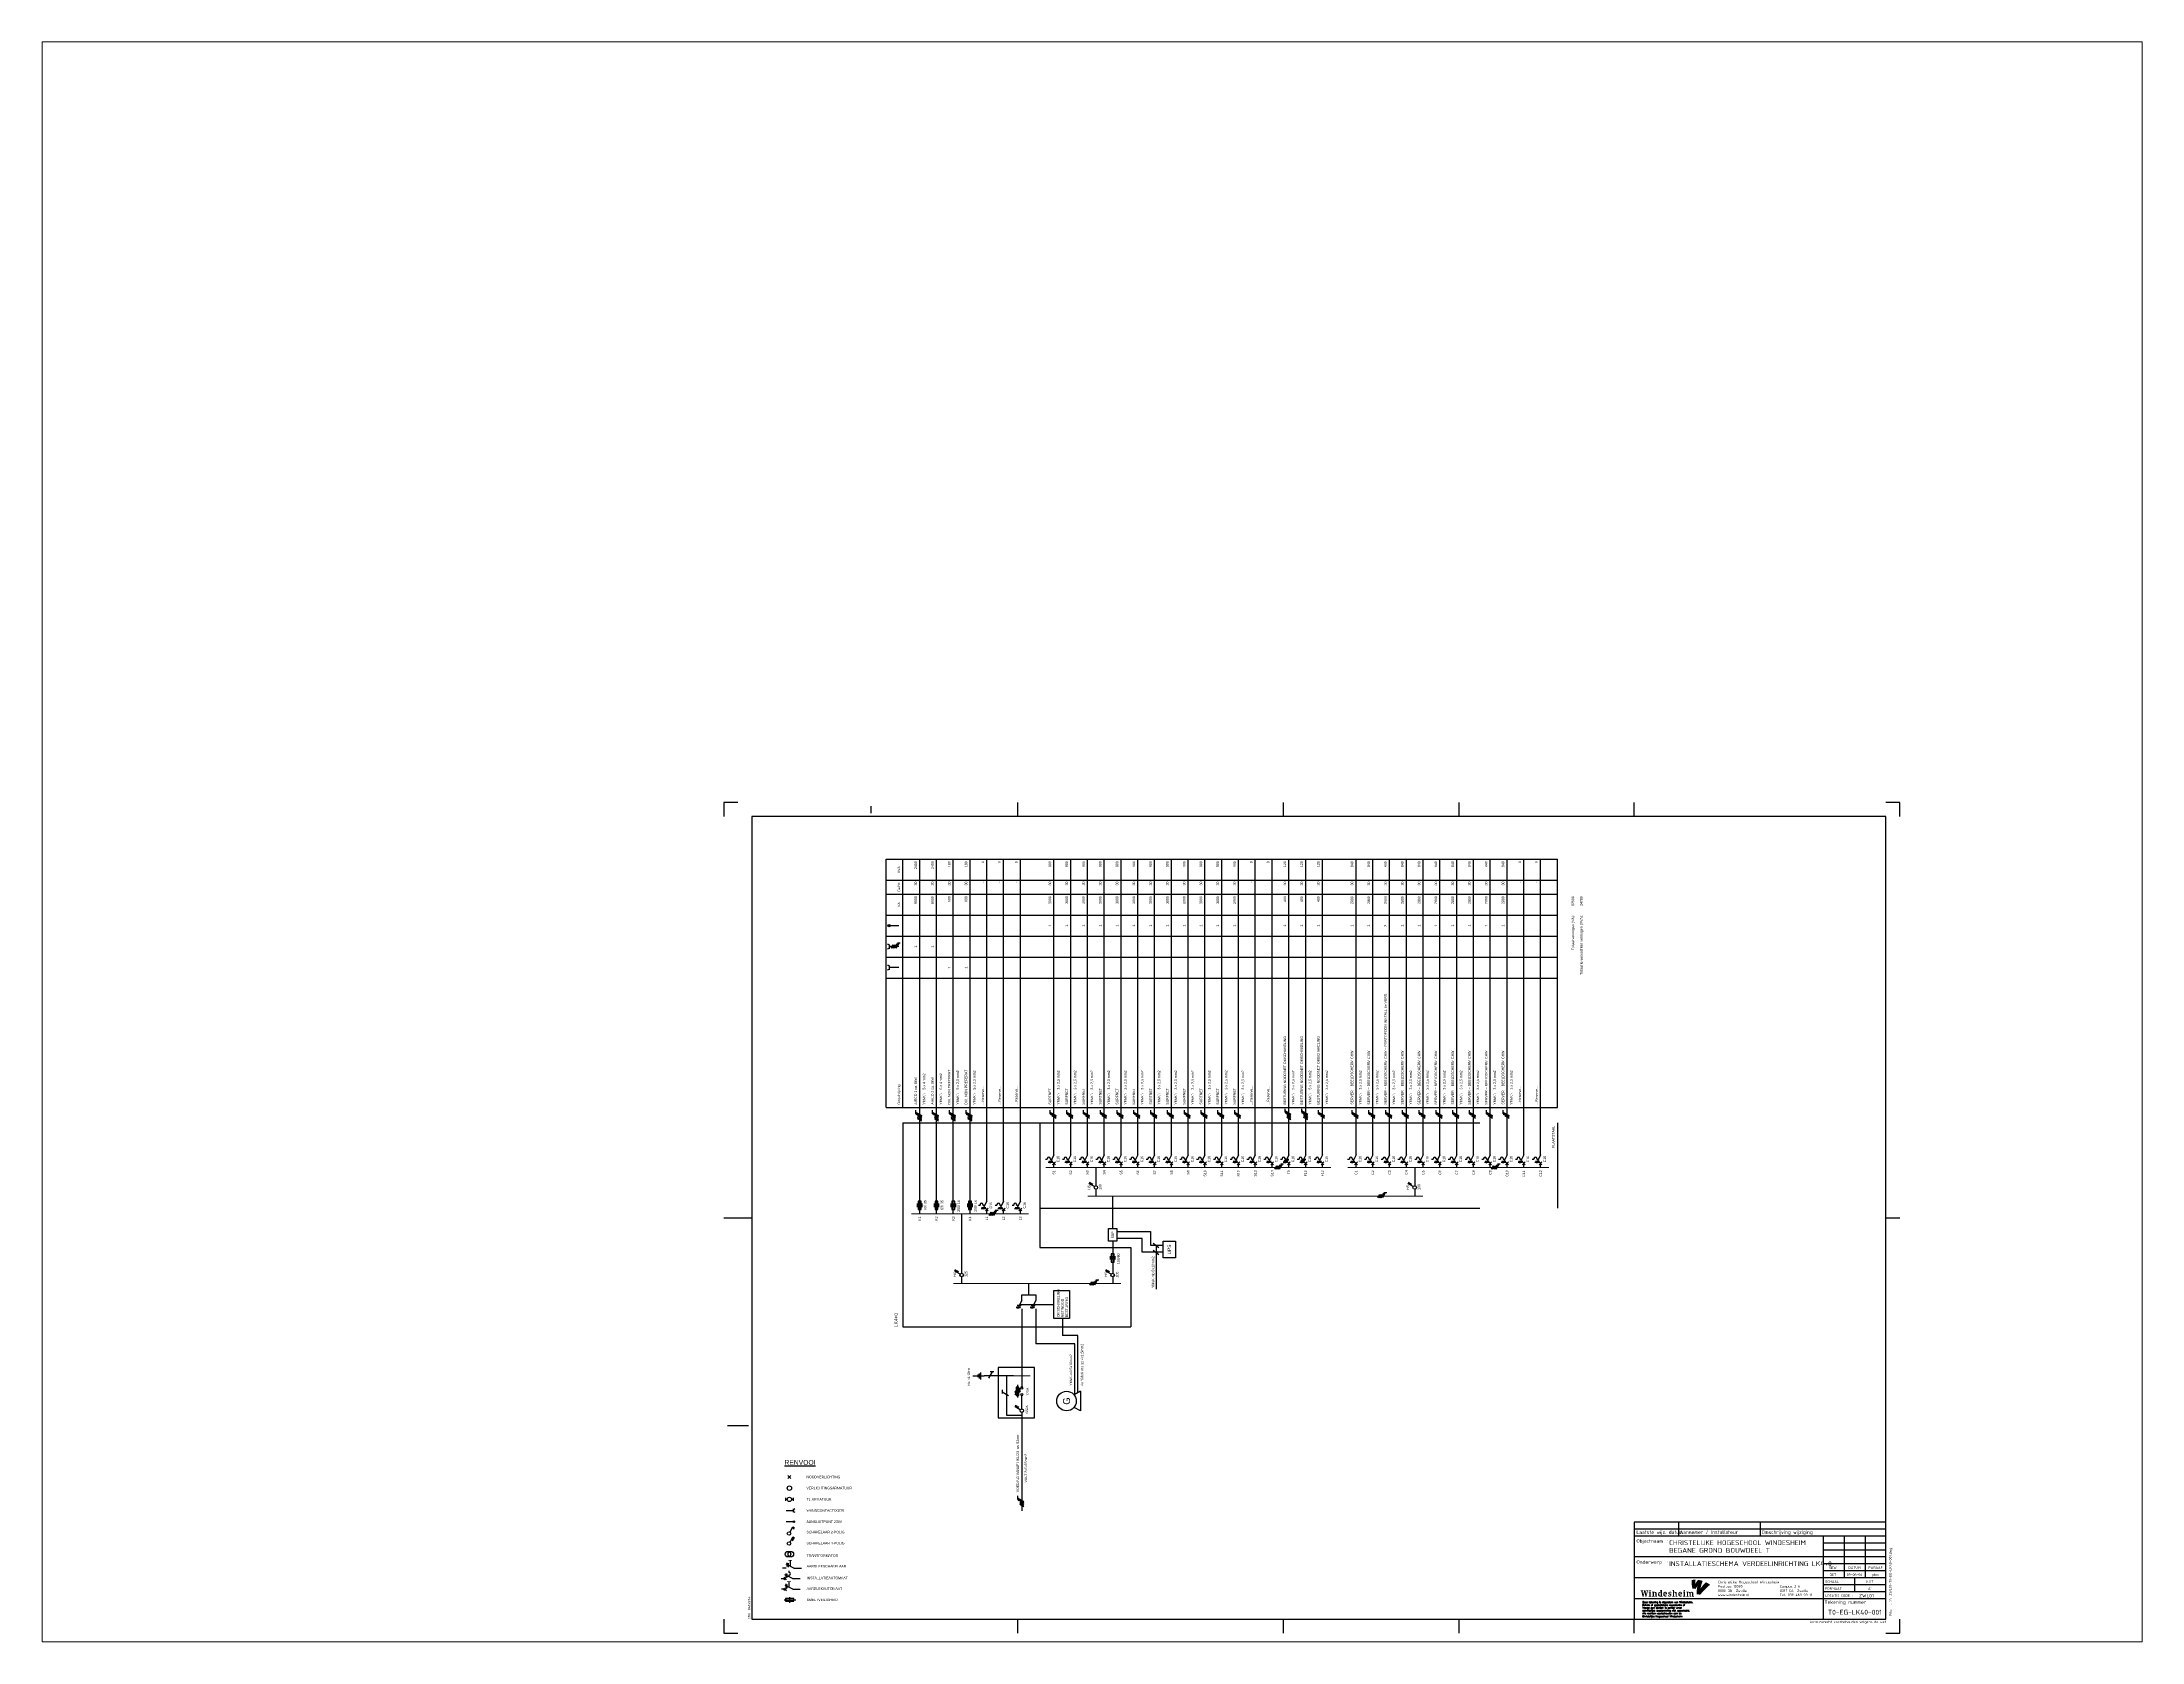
# Paper-space layout 'Layout1' of a CAD drawing. Header units: millimetres. Extents: x 27 to 240, y 20 to 183.
# The model-space entities are those that its viewports show. They can reach past a viewport. Long polylines and large blocks are cut down to what shows.
import ezdxf
from ezdxf.enums import TextEntityAlignment as Align

# ---------------------------------------------------------------- set-up
doc = ezdxf.new("R2010")
doc.units = ezdxf.units.MM
doc.linetypes.add('HIDDEN', pattern=[9.525, 6.35, -3.175])
doc.layers.get('0').update_dxf_attribs({"linetype": 'CONTINUOUS'})
for name, color, linetype in [('00att018', 1, 'CONTINUOUS'), ('00att025', 2, 'CONTINUOUS'), ('00att035', 3, 'CONTINUOUS'), ('00att050', 4, 'CONTINUOUS'), ('00kad018', 1, 'CONTINUOUS'), ('00kad025', 2, 'CONTINUOUS'), ('00kad070', 5, 'CONTINUOUS'), ('BL$2----_KADER', 7, 'CONTINUOUS'), ('BL$4----_LOGO', 7, 'CONTINUOUS'), ('BL$4----_STEMPEL', 7, 'CONTINUOUS'), ('EL$1----', 3, 'CONTINUOUS'), ('EL$1----_LK4+0', 3, 'CONTINUOUS'), ('EL6-----', 7, 'CONTINUOUS'), ('LAAG_1', 160, 'CONTINUOUS')]:
    doc.layers.add(name, color=color, linetype=linetype)
doc.styles.add('BURO-018', font='BUROFONT', dxfattribs={"height": 1.8})
doc.styles.add('BURO-025', font='BUROFONT.shx', dxfattribs={"height": 2.5})
doc.styles.add('BURO-035', font='BUROFONT.shx', dxfattribs={"height": 3.5})
doc.styles.add('EDU', font='ROMANS.SHX', dxfattribs={"height": 2.5})
doc.styles.add('ISO', font='isocp.shx')

# ---------------------------------------------------------------- blocks, each defined once
blk = doc.blocks.new('RENV_DION')
at = {"layer": 'EL$1----', "linetype": 'Continuous'}
for p, q in [((485.1, 256.6), (487.3, 254.4)), ((487.3, 256.6), (485.1, 254.4)), ((483.5, 238.4), (483.5, 240.7)), ((488.9, 240.7), (488.9, 238.4)), ((483.9, 231.5), (488.9, 231.5)), ((488.9, 232.7), (488.9, 230.4)), ((489.3, 223.5), (483.9, 223.5)), ((486.6, 209), (488.7, 212.6)), ((487.6, 210.8), (488.9, 210.1)), ((488, 211.4), (489.2, 210.7)), ((488.3, 212), (489.6, 211.3)), ((488.7, 212.6), (489.9, 211.9)), ((486.6, 195.8), (486.6, 191.8)), ((480.3, 182.9), (483, 182.9)), ((482.1, 183.8), (483.9, 182)), ((483.9, 183.8), (482.1, 182)), ((488.4, 182.9), (483, 185.6)), ((483.6, 186.6), (483.6, 183.9)), ((489.3, 190.4), (483.9, 193.1)), ((484.3, 186.3), (484.3, 183.6)), ((484.6, 191.4), (484.6, 194.1)), ((485.3, 193.8), (485.3, 191.1)), ((485.7, 188.3), (485.7, 187.2)), ((486.1, 187.2), (485.7, 187.2)), ((486.1, 185.4), (485.7, 185.4)), ((485.7, 185.4), (485.7, 184.3)), ((485.8, 180.6), (485.8, 176.5)), ((488.4, 182.9), (493.8, 182.9)), ((484, 176.1), (482.2, 174.3)), ((482.2, 176.1), (484, 174.3)), ((482.4, 167.6), (490.8, 167.6)), ((488.5, 175.2), (483.1, 177.9)), ((489.3, 168.6), (483.3, 168.6)), ((483.3, 168.6), (483.3, 166.6)), ((483.3, 166.6), (489.3, 166.6)), ((486.3, 169.6), (486.3, 165.6)), ((489.3, 166.6), (489.3, 168.6))]:
    blk.add_line(p, q, dxfattribs=at)
at = {"layer": 'EL$1----', "color": 3, "linetype": 'Continuous'}
for p, q in [((486.6, 216.2), (488.7, 219.9)), ((488.3, 219.2), (489.6, 218.5)), ((488.7, 219.9), (489.9, 219.2))]:
    blk.add_line(p, q, dxfattribs=at)
at = {"layer": 'EL$1----'}
for p, q in [((483.9, 190.4), (481.2, 190.4)), ((489.3, 190.4), (494.7, 190.4)), ((483.1, 175.3), (480.4, 175.3)), ((483.9, 176.3), (483.9, 179)), ((484.5, 176), (484.5, 178.7)), ((488.5, 175.2), (493.9, 175.2))]:
    blk.add_line(p, q, dxfattribs=at)
at = {"layer": 'EL$1----', "linetype": 'Continuous'}
for points, const_width in [([(486.4, 255.5, 1), (486, 255.5, 1)], 0.389), ([(489.3, 223.8, 1), (489.3, 223.2, 1)], 0.583)]:
    blk.add_lwpolyline(points, format="xyb", close=True, dxfattribs=dict(at, const_width=const_width))
for points, const_width in [([(484.7, 239.5), (483.5, 239.5)], 0.778), ([(487.8, 239.5), (488.9, 239.5)], 0.778), ([(485.3, 195.8), (488, 195.8)], 0.45), ([(484.5, 180.6), (487.2, 180.6)], 0.45)]:
    blk.add_lwpolyline(points, dxfattribs=dict(at, const_width=const_width))
for centre, radius in [((486.2, 247.5), 1.56), ((486.2, 239.5), 1.56), ((489.3, 223.5), 0.583), ((485.2, 200.3), 2), ((485.9, 207.9), 1.25), ((487.2, 200.3), 2)]:
    blk.add_circle(centre, radius, dxfattribs=at)
at = {"layer": 'EL$1----', "color": 3, "linetype": 'Continuous'}
blk.add_circle((485.9, 215.1), 1.25, dxfattribs=at)
at = {"layer": 'EL$1----', "linetype": 'Continuous'}
for centre, radius, start, end in [((490.1, 231.5), 1.17, 90, 270), ((486.1, 186.3), 0.9, 270, 90)]:
    blk.add_arc(centre, radius, start, end, dxfattribs=at)
blk.add_solid([(483.3, 168.6), (484.3, 168.6), (483.3, 166.6), (484.3, 166.6)], dxfattribs=at)
at = {"layer": 'EL$1----', "color": 3, "style": 'BURO-035'}
blk.add_text('%%URENVOOI', height=3.5, dxfattribs=at).set_placement((482.6, 264.2))
at = {"layer": 'EL$1----', "color": 1, "style": 'BURO-018'}
for s, p in [('NOODVERLICHTING', (498.4, 255.5)), ('VERLICHTINGSARMATUUR', (498.4, 247.6)), ('TL-ARMATUUR', (498.4, 239.5)), ('WANDCONTACTDOOS', (498.4, 231.5)), ('AANSLUITPUNT 230V', (498.4, 223.5)), ('SCHAKELAAR 2-POLIG', (498.4, 216.1)), ('SCHAKELAAR 4-POLIG', (498.4, 208.2)), ('TRANSFORMATOR', (498.4, 199.3)), ('AARDLEKSCHAKELAAR', (498.5, 191.7)), ('INSTALLATIEAUTOMAAT', (498.5, 183.3)), ('AARDLEKAUTOMAAT', (498.5, 175.7)), ('SMELTVEILIGHEID', (498.5, 167.7))]:
    blk.add_text(s, height=1.8, dxfattribs=at).set_placement(p, align=Align.MIDDLE_LEFT)
blk = doc.blocks.new('HL3')
at = {"color": 0, "linetype": 'Continuous'}
for p, q in [((-3, 7), (-3, 4.5)), ((-3, 5.7), (1.5, 3.1)), ((1.5, 2.1), (-1.5, 3.9)), ((1.5, 1.1), (-1.5, 2.9)), ((1.5, 0.1), (-1.5, 1.9)), ((1.5, -0.9), (-1.5, 0.9))]:
    blk.add_line(p, q, dxfattribs=at)
at = {"color": 0, "linetype": 'Continuous', "const_width": 0.5}
blk.add_lwpolyline([(-1.7, 4.1, 1), (-2.2, 4.1, 1)], format="xyb", close=True, dxfattribs=at)
at = {"color": 0, "linetype": 'Continuous'}
blk.add_circle((-1.9, 4.1), 0.5, dxfattribs=at)
blk = doc.blocks.new('1114A3A')
at = {"color": 0, "linetype": 'Continuous'}
for p, q in [((0.6, 1.1), (2.7, 4.8)), ((1.7, 2.9), (2.9, 2.2)), ((2, 3.5), (3.3, 2.8)), ((2.4, 4.1), (3.6, 3.4)), ((2.7, 4.8), (4, 4.1))]:
    blk.add_line(p, q, dxfattribs=at)
blk.add_circle((0, 0), 1.25, dxfattribs=at)
at = {"color": 0, "linetype": 'Continuous', "style": 'BURO-018', "flags": 1}
for tag, p in [('E_ID', (0, 0.1)), ('E_MATCODE', (0, -4.9))]:
    blk.add_attdef(tag, p, '', height=1.8, dxfattribs=at)
at = {"color": 0, "linetype": 'Continuous', "style": 'BURO-018'}
blk.add_attdef('E_IGS', text='', height=1.8, dxfattribs=at).set_placement((3, 0.1), align=Align.MIDDLE_LEFT)
blk = doc.blocks.new('a1-windesheim-hor')
at = {"layer": '00kad018', "color": 1}
for p, q in [((0, 594), (0, 584)), ((10, 594), (0, 594)), ((105, 591.5), (105, 586.5)), ((210, 594), (210, 584)), ((400, 594), (400, 584)), ((525.5, 594), (525.5, 584)), ((651, 584), (651, 594)), ((841, 594), (831, 594)), ((841, 584), (841, 594)), ((0, 297), (20, 297)), ((831, 297), (841, 297)), ((2.5, 148.5), (17.5, 148.5)), ((0, 10), (0, 0)), ((0, 0), (10, 0)), ((210, 10), (210, 0)), ((400, 10), (400, 0)), ((525.5, 10), (525.5, 0)), ((651, 0), (651, 10)), ((831, 0), (841, 0)), ((841, 0), (841, 10))]:
    blk.add_line(p, q, dxfattribs=at)
at = {"layer": '00kad070', "color": 5}
for p, q in [((831, 584), (20, 584)), ((20, 584), (20, 10)), ((831, 10), (831, 584)), ((20, 10), (831, 10))]:
    blk.add_line(p, q, dxfattribs=at)
at = {"layer": '00att018', "color": 1, "style": 'ISO'}
blk.add_text('afm. 841x594', height=1.8, rotation=90, dxfattribs=at).set_placement((19, 10))
blk.add_text('Auteursrecht voorbehouden volgens de wet', height=1.8, dxfattribs=at).set_placement((831.1, 7.2), align=Align.RIGHT)
blk = doc.blocks.new('AI9-BLK4')
at = {"layer": 'LAAG_1'}
h = blk.add_hatch(color=40, dxfattribs=at)
edge = h.paths.add_edge_path()
edge.add_spline(control_points=[(7.1, 7.2), (4.8, 4.7), (2.6, 2.6), (-0.7, -2.1), (0, 0.5), (1.3, 5.9), (2.6, 9), (0.7, 9.7), (-2.2, 10.3), (-4.1, 10.4), (-5.5, 8.8), (-7.5, 5.5), (-8.1, 4.4), (-8, 6.9), (-7.7, 9.3), (-7.6, 10.6), (-9.6, 10.7), (-11, 10.6), (-13.2, 10.3), (-13.3, 6), (-13.1, 2), (-12, -2), (-10.8, -2.1), (-7.6, -2.4), (-7.6, -2.4), (-7.1, -1.7), (-6.1, 0), (-5, 1.4), (-5.4, -0.9), (-5.9, -4.1), (-6.1, -7.2), (-6.1, -8.1), (-6.2, -9.1), (-6.2, -10.1), (-4.7, -10.2), (-1, -10.6), (-0.7, -10.6), (-0.7, -10.6), (-0.7, -10.6), (-0.7, -10.6), (-0.7, -10.6), (-0.7, -10.6), (-0.7, -10.6), (0.7, -8.8), (2.3, -7), (3.6, -5.5), (4.7, -4.4), (5.7, -3.3), (6.7, -2.4), (9.3, 0.1), (11.5, 2.1), (13.2, 3.5), (11, 5.1), (9.5, 6.1), (7.1, 7.2)], knot_values=[0, 0, 0, 0, 1, 1, 1, 2, 2, 2, 3, 3, 3, 4, 4, 4, 5, 5, 5, 6, 6, 6, 7, 7, 7, 8, 8, 8, 9, 9, 9, 10, 10, 10, 11, 11, 11, 12, 12, 12, 13, 13, 13, 14, 14, 14, 15, 15, 15, 16, 16, 16, 17, 17, 17, 18, 18, 18, 18], degree=3, periodic=0)
h = blk.add_hatch(color=154, dxfattribs=at)
edge = h.paths.add_edge_path()
edge.add_spline(control_points=[(-0.7, -10.6), (-0.7, -10.6), (-0.7, -10.6), (-0.7, -10.6), (-0.7, -10.6), (-0.7, -10.6), (-0.7, -10.6)], knot_values=[0, 0, 0, 0, 1, 1, 1, 2, 2, 2, 2], degree=3, periodic=0)
h = blk.add_hatch(color=154, dxfattribs=at)
edge = h.paths.add_edge_path()
edge.add_spline(control_points=[(-0.7, -10.6), (-0.7, -10.6), (-0.7, -10.6), (-0.7, -10.6), (-0.7, -10.6), (-0.7, -10.6), (-0.7, -10.6)], knot_values=[0, 0, 0, 0, 1, 1, 1, 2, 2, 2, 2], degree=3, periodic=0)
blk = doc.blocks.new('AI9-BLK3')
at = {"layer": 'LAAG_1'}
h = blk.add_hatch(color=154, dxfattribs=at)
edge = h.paths.add_edge_path()
edge.add_spline(control_points=[(-27.8, 3.2), (-27.8, 3.2), (-29.8, -4.7), (-29.8, -4.7), (-29.8, -4.7), (-31.2, -4.7), (-31.2, -4.7), (-31.2, -4.7), (-32.5, 1.8), (-32.5, 1.8), (-32.5, 1.8), (-33.9, -4.7), (-33.9, -4.7), (-33.9, -4.7), (-35.4, -4.7), (-35.4, -4.7), (-35.4, -4.7), (-37.2, 3.2), (-37.2, 3.2), (-37.2, 3.2), (-38, 3.2), (-38, 3.2), (-38, 3.2), (-38, 4.2), (-38, 4.2), (-38, 4.2), (-34.8, 4.2), (-34.8, 4.2), (-34.8, 4.2), (-34.8, 3.2), (-34.8, 3.2), (-34.8, 3.2), (-35.4, 3.2), (-35.4, 3.2), (-35.4, 3.2), (-34.4, -2.1), (-34.4, -2.1), (-34.4, -2.1), (-33.2, 3.3), (-33.2, 3.3), (-33.2, 3.3), (-33.7, 3.3), (-33.7, 3.3), (-33.7, 3.3), (-33.7, 4.2), (-33.7, 4.2), (-33.7, 4.2), (-31.3, 4.2), (-31.3, 4.2), (-31.3, 4.2), (-30.2, -2.1), (-30.2, -2.1), (-30.2, -2.1), (-29, 3.2), (-29, 3.2), (-29, 3.2), (-29.8, 3.2), (-29.8, 3.2), (-29.8, 3.2), (-29.8, 4.2), (-29.8, 4.2), (-29.8, 4.2), (-27.2, 4.2), (-27.2, 4.2), (-27.2, 4.2), (-27.2, 3.2), (-27.2, 3.2), (-27.2, 3.2), (-27.8, 3.2), (-27.8, 3.2)], knot_values=[0, 0, 0, 0, 1, 1, 1, 2, 2, 2, 3, 3, 3, 4, 4, 4, 5, 5, 5, 6, 6, 6, 7, 7, 7, 8, 8, 8, 9, 9, 9, 10, 10, 10, 11, 11, 11, 12, 12, 12, 13, 13, 13, 14, 14, 14, 15, 15, 15, 16, 16, 16, 17, 17, 17, 18, 18, 18, 19, 19, 19, 20, 20, 20, 21, 21, 21, 22, 22, 22, 23, 23, 23, 23], degree=3, periodic=0)
h = blk.add_hatch(color=154, dxfattribs=at)
edge = h.paths.add_edge_path()
edge.add_spline(control_points=[(-26.4, -4.7), (-26.4, -4.7), (-26.4, -3.9), (-26.4, -3.9), (-26.4, -3.9), (-25.5, -3.9), (-25.5, -3.9), (-25.5, -3.9), (-25.5, 1.2), (-25.5, 1.2), (-25.5, 1.2), (-26.4, 1.2), (-26.4, 1.2), (-26.4, 1.2), (-26.4, 2), (-26.4, 2), (-26.4, 2), (-23.8, 2), (-23.8, 2), (-23.8, 2), (-23.8, -3.9), (-23.8, -3.9), (-23.8, -3.9), (-22.9, -3.9), (-22.9, -3.9), (-22.9, -3.9), (-22.9, -4.7), (-22.9, -4.7), (-22.9, -4.7), (-26.4, -4.7), (-26.4, -4.7)], knot_values=[0, 0, 0, 0, 1, 1, 1, 2, 2, 2, 3, 3, 3, 4, 4, 4, 5, 5, 5, 6, 6, 6, 7, 7, 7, 8, 8, 8, 9, 9, 9, 10, 10, 10, 10], degree=3, periodic=0)
edge = h.paths.add_edge_path()
edge.add_spline(control_points=[(-24.7, 2.7), (-25.2, 2.7), (-25.7, 3.2), (-25.7, 3.7), (-25.7, 4.3), (-25.2, 4.8), (-24.7, 4.8), (-24.1, 4.8), (-23.6, 4.3), (-23.6, 3.7), (-23.6, 3.2), (-24.1, 2.7), (-24.7, 2.7)], knot_values=[0, 0, 0, 0, 1, 1, 1, 2, 2, 2, 3, 3, 3, 4, 4, 4, 4], degree=3, periodic=0)
h = blk.add_hatch(color=154, dxfattribs=at)
edge = h.paths.add_edge_path()
edge.add_spline(control_points=[(-17, -4.7), (-17, -4.7), (-17, -0.9), (-17, -0.9), (-17, -0.3), (-17.2, 0.2), (-17.5, 0.5), (-17.9, 0.9), (-18.3, 1.1), (-18.9, 1.1), (-19, 1.1), (-19, 1.1), (-19.1, 1.1), (-19.1, 1.1), (-19.1, -3.9), (-19.1, -3.9), (-19.1, -3.9), (-18.2, -3.9), (-18.2, -3.9), (-18.2, -3.9), (-18.2, -4.7), (-18.2, -4.7), (-18.2, -4.7), (-21.7, -4.7), (-21.7, -4.7), (-21.7, -4.7), (-21.7, -3.9), (-21.7, -3.9), (-21.7, -3.9), (-20.8, -3.9), (-20.8, -3.9), (-20.8, -3.9), (-20.8, 1.2), (-20.8, 1.2), (-20.8, 1.2), (-21.7, 1.2), (-21.7, 1.2), (-21.7, 1.2), (-21.7, 2), (-21.7, 2), (-21.7, 2), (-19.4, 2), (-19.4, 2), (-19.1, 2), (-18.9, 2), (-18.6, 2), (-17, 2), (-16.3, 1.9), (-15.9, 1.4), (-15.5, 1), (-15.3, 0.6), (-15.3, -0.2), (-15.3, -0.2), (-15.3, -3.9), (-15.3, -3.9), (-15.3, -3.9), (-14.5, -3.9), (-14.5, -3.9), (-14.5, -3.9), (-14.5, -4.7), (-14.5, -4.7), (-14.5, -4.7), (-17, -4.7), (-17, -4.7)], knot_values=[0, 0, 0, 0, 1, 1, 1, 2, 2, 2, 3, 3, 3, 4, 4, 4, 5, 5, 5, 6, 6, 6, 7, 7, 7, 8, 8, 8, 9, 9, 9, 10, 10, 10, 11, 11, 11, 12, 12, 12, 13, 13, 13, 14, 14, 14, 15, 15, 15, 16, 16, 16, 17, 17, 17, 18, 18, 18, 19, 19, 19, 20, 20, 20, 21, 21, 21, 21], degree=3, periodic=0)
h = blk.add_hatch(color=154, dxfattribs=at)
edge = h.paths.add_edge_path(flags=16)
edge.add_spline(control_points=[(-6.8, -4.7), (-6.8, -4.7), (-6.8, -3.9), (-6.8, -3.9), (-6.8, -3.9), (-7.6, -3.9), (-7.6, -3.9), (-7.6, -3.9), (-7.6, 4.5), (-7.6, 4.5), (-7.6, 4.5), (-10.2, 4.5), (-10.2, 4.5), (-10.2, 4.5), (-10.2, 3.6), (-10.2, 3.6), (-10.2, 3.6), (-9.3, 3.6), (-9.3, 3.6), (-9.3, 3.6), (-9.3, 2), (-9.3, 2), (-9.6, 2), (-9.8, 2), (-10.2, 2), (-11.9, 2), (-13.2, 0.7), (-13.2, -1.5), (-13.2, -3.8), (-12.3, -4.8), (-10.3, -4.8), (-9.9, -4.8), (-9.3, -4.7), (-9.1, -4.7), (-9.1, -4.7), (-6.8, -4.7), (-6.8, -4.7)], knot_values=[0, 0, 0, 0, 1, 1, 1, 2, 2, 2, 3, 3, 3, 4, 4, 4, 5, 5, 5, 6, 6, 6, 7, 7, 7, 8, 8, 8, 9, 9, 9, 10, 10, 10, 11, 11, 11, 12, 12, 12, 12], degree=3, periodic=0)
edge = h.paths.add_edge_path()
edge.add_spline(control_points=[(-9.3, -3.7), (-9.5, -3.8), (-9.6, -3.8), (-9.8, -3.8), (-10.8, -3.8), (-11.5, -3.1), (-11.5, -1.2), (-11.5, 0.4), (-10.9, 1.1), (-10, 1.1), (-9.7, 1.1), (-9.5, 1), (-9.3, 1), (-9.3, 1), (-9.3, -3.7), (-9.3, -3.7)], knot_values=[0, 0, 0, 0, 1, 1, 1, 2, 2, 2, 3, 3, 3, 4, 4, 4, 5, 5, 5, 5], degree=3, periodic=0)
h = blk.add_hatch(color=154, dxfattribs=at)
edge = h.paths.add_edge_path(flags=16)
edge.add_spline(control_points=[(-0.4, -1.4), (-0.4, 1), (-1.2, 2.1), (-3, 2.1), (-4.8, 2.1), (-5.9, 0.7), (-5.9, -1.4), (-5.9, -3.6), (-4.8, -4.8), (-2.7, -4.8), (-1.9, -4.8), (-1.2, -4.6), (-0.7, -4.4), (-0.7, -4.4), (-0.7, -3.5), (-0.7, -3.5), (-1.2, -3.6), (-1.6, -3.6), (-2, -3.6), (-3.4, -3.6), (-4.2, -2.5), (-4.2, -1.4), (-4.2, -1.4), (-0.4, -1.4), (-0.4, -1.4)], knot_values=[0, 0, 0, 0, 1, 1, 1, 2, 2, 2, 3, 3, 3, 4, 4, 4, 5, 5, 5, 6, 6, 6, 7, 7, 7, 8, 8, 8, 8], degree=3, periodic=0)
edge = h.paths.add_edge_path()
edge.add_spline(control_points=[(-2.2, -0.5), (-2.2, -0.5), (-4.2, -0.5), (-4.2, -0.5), (-4.2, 0.5), (-3.8, 1.1), (-3.2, 1.1), (-2.6, 1.1), (-2.2, 0.6), (-2.2, -0.5)], knot_values=[0, 0, 0, 0, 1, 1, 1, 2, 2, 2, 3, 3, 3, 3], degree=3, periodic=0)
h = blk.add_hatch(color=154, dxfattribs=at)
edge = h.paths.add_edge_path()
edge.add_spline(control_points=[(3.2, -4.8), (2.4, -4.8), (1.5, -4.6), (1.3, -4.5), (1.3, -4.5), (1.3, -2.7), (1.3, -2.7), (1.3, -2.7), (2.3, -2.7), (2.3, -2.7), (2.3, -2.7), (2.3, -3.6), (2.3, -3.6), (2.6, -3.7), (2.9, -3.8), (3.3, -3.8), (4.1, -3.8), (4.5, -3.5), (4.5, -3), (4.5, -2.5), (4.1, -2.3), (3.5, -2.1), (3.5, -2.1), (2.7, -1.8), (2.7, -1.8), (1.8, -1.5), (1.3, -1), (1.3, 0.1), (1.3, 1.2), (2.3, 2.1), (3.9, 2.1), (4.6, 2.1), (5.3, 2), (5.7, 1.9), (5.7, 1.9), (5.7, 0), (5.7, 0), (5.7, 0), (4.7, 0), (4.7, 0), (4.7, 0), (4.7, 1), (4.7, 1), (4.4, 1.1), (4.2, 1.1), (3.9, 1.1), (3.2, 1.1), (2.8, 0.8), (2.8, 0.4), (2.8, 0), (3, -0.2), (3.6, -0.4), (3.6, -0.4), (4.4, -0.7), (4.4, -0.7), (5.4, -1), (6, -1.6), (6, -2.6), (6, -4), (4.8, -4.8), (3.2, -4.8)], knot_values=[0, 0, 0, 0, 1, 1, 1, 2, 2, 2, 3, 3, 3, 4, 4, 4, 5, 5, 5, 6, 6, 6, 7, 7, 7, 8, 8, 8, 9, 9, 9, 10, 10, 10, 11, 11, 11, 12, 12, 12, 13, 13, 13, 14, 14, 14, 15, 15, 15, 16, 16, 16, 17, 17, 17, 18, 18, 18, 19, 19, 19, 20, 20, 20, 20], degree=3, periodic=0)
h = blk.add_hatch(color=154, dxfattribs=at)
edge = h.paths.add_edge_path()
edge.add_spline(control_points=[(11.8, -4.7), (11.8, -4.7), (11.8, -1), (11.8, -1), (11.8, -0.3), (11.7, 0.2), (11.3, 0.5), (10.9, 0.9), (10.5, 1.1), (10, 1.1), (9.9, 1.1), (9.8, 1.1), (9.7, 1.1), (9.7, 1.1), (9.7, -3.9), (9.7, -3.9), (9.7, -3.9), (10.6, -3.9), (10.6, -3.9), (10.6, -3.9), (10.6, -4.7), (10.6, -4.7), (10.6, -4.7), (7.1, -4.7), (7.1, -4.7), (7.1, -4.7), (7.1, -3.9), (7.1, -3.9), (7.1, -3.9), (8, -3.9), (8, -3.9), (8, -3.9), (8, 3.6), (8, 3.6), (8, 3.6), (7.2, 3.6), (7.2, 3.6), (7.2, 3.6), (7.2, 4.5), (7.2, 4.5), (7.2, 4.5), (9.7, 4.5), (9.7, 4.5), (9.7, 4.5), (9.7, 2), (9.7, 2), (9.9, 2), (10.2, 2), (10.5, 2), (11.9, 2), (12.5, 1.8), (13, 1.4), (13.4, 1), (13.5, 0.5), (13.5, -0.2), (13.5, -0.2), (13.5, -3.9), (13.5, -3.9), (13.5, -3.9), (14.3, -3.9), (14.3, -3.9), (14.3, -3.9), (14.3, -4.7), (14.3, -4.7), (14.3, -4.7), (11.8, -4.7), (11.8, -4.7)], knot_values=[0, 0, 0, 0, 1, 1, 1, 2, 2, 2, 3, 3, 3, 4, 4, 4, 5, 5, 5, 6, 6, 6, 7, 7, 7, 8, 8, 8, 9, 9, 9, 10, 10, 10, 11, 11, 11, 12, 12, 12, 13, 13, 13, 14, 14, 14, 15, 15, 15, 16, 16, 16, 17, 17, 17, 18, 18, 18, 19, 19, 19, 20, 20, 20, 21, 21, 21, 22, 22, 22, 22], degree=3, periodic=0)
h = blk.add_hatch(color=154, dxfattribs=at)
edge = h.paths.add_edge_path(flags=16)
edge.add_spline(control_points=[(21.1, -1.4), (21.1, 1), (20.4, 2.1), (18.5, 2.1), (16.7, 2.1), (15.6, 0.7), (15.6, -1.4), (15.6, -3.6), (16.8, -4.8), (18.9, -4.8), (19.6, -4.8), (20.3, -4.6), (20.8, -4.4), (20.8, -4.4), (20.8, -3.5), (20.8, -3.5), (20.4, -3.6), (19.9, -3.6), (19.5, -3.6), (18.1, -3.6), (17.3, -2.5), (17.3, -1.4), (17.3, -1.4), (21.1, -1.4), (21.1, -1.4)], knot_values=[0, 0, 0, 0, 1, 1, 1, 2, 2, 2, 3, 3, 3, 4, 4, 4, 5, 5, 5, 6, 6, 6, 7, 7, 7, 8, 8, 8, 8], degree=3, periodic=0)
edge = h.paths.add_edge_path()
edge.add_spline(control_points=[(19.3, -0.5), (19.3, -0.5), (17.3, -0.5), (17.3, -0.5), (17.3, 0.5), (17.8, 1.1), (18.4, 1.1), (18.9, 1.1), (19.3, 0.6), (19.3, -0.5)], knot_values=[0, 0, 0, 0, 1, 1, 1, 2, 2, 2, 3, 3, 3, 3], degree=3, periodic=0)
h = blk.add_hatch(color=154, dxfattribs=at)
edge = h.paths.add_edge_path()
edge.add_spline(control_points=[(22.5, -4.7), (22.5, -4.7), (22.5, -3.9), (22.5, -3.9), (22.5, -3.9), (23.4, -3.9), (23.4, -3.9), (23.4, -3.9), (23.4, 1.2), (23.4, 1.2), (23.4, 1.2), (22.5, 1.2), (22.5, 1.2), (22.5, 1.2), (22.5, 2), (22.5, 2), (22.5, 2), (25.1, 2), (25.1, 2), (25.1, 2), (25.1, -3.9), (25.1, -3.9), (25.1, -3.9), (26, -3.9), (26, -3.9), (26, -3.9), (26, -4.7), (26, -4.7), (26, -4.7), (22.5, -4.7), (22.5, -4.7)], knot_values=[0, 0, 0, 0, 1, 1, 1, 2, 2, 2, 3, 3, 3, 4, 4, 4, 5, 5, 5, 6, 6, 6, 7, 7, 7, 8, 8, 8, 9, 9, 9, 10, 10, 10, 10], degree=3, periodic=0)
edge = h.paths.add_edge_path()
edge.add_spline(control_points=[(24.2, 2.7), (23.6, 2.7), (23.2, 3.2), (23.2, 3.7), (23.2, 4.3), (23.6, 4.8), (24.2, 4.8), (24.8, 4.8), (25.3, 4.3), (25.3, 3.7), (25.3, 3.2), (24.8, 2.7), (24.2, 2.7)], knot_values=[0, 0, 0, 0, 1, 1, 1, 2, 2, 2, 3, 3, 3, 4, 4, 4, 4], degree=3, periodic=0)
h = blk.add_hatch(color=154, dxfattribs=at)
edge = h.paths.add_edge_path()
edge.add_spline(control_points=[(35.5, -4.7), (35.5, -4.7), (35.5, -0.9), (35.5, -0.9), (35.5, -0.3), (35.3, 0.2), (35, 0.5), (34.7, 0.9), (34.2, 1.1), (33.5, 1.1), (33.4, 1.1), (33.3, 1), (33.2, 1), (33.4, 0.8), (33.5, 0.3), (33.5, -0.1), (33.5, -0.1), (33.5, -3.9), (33.5, -3.9), (33.5, -3.9), (34.3, -3.9), (34.3, -3.9), (34.3, -3.9), (34.3, -4.7), (34.3, -4.7), (34.3, -4.7), (31.8, -4.7), (31.8, -4.7), (31.8, -4.7), (31.8, -0.9), (31.8, -0.9), (31.8, -0.2), (31.6, 0.2), (31.3, 0.5), (30.9, 0.9), (30.5, 1.1), (30, 1.1), (30, 1.1), (29.9, 1.1), (29.8, 1.1), (29.8, 1.1), (29.8, -3.9), (29.8, -3.9), (29.8, -3.9), (30.6, -3.9), (30.6, -3.9), (30.6, -3.9), (30.6, -4.7), (30.6, -4.7), (30.6, -4.7), (27.2, -4.7), (27.2, -4.7), (27.2, -4.7), (27.2, -3.9), (27.2, -3.9), (27.2, -3.9), (28.1, -3.9), (28.1, -3.9), (28.1, -3.9), (28.1, 1.2), (28.1, 1.2), (28.1, 1.2), (27.2, 1.2), (27.2, 1.2), (27.2, 1.2), (27.2, 2), (27.2, 2), (27.2, 2), (29.6, 2), (29.6, 2), (29.9, 2), (30.2, 2), (30.4, 2), (31.4, 2), (31.9, 1.9), (32.5, 1.7), (33, 1.9), (33.7, 2), (34.5, 2), (35.6, 2), (36.3, 1.8), (36.7, 1.4), (37.1, 1), (37.2, 0.5), (37.2, -0.1), (37.2, -0.1), (37.2, -3.9), (37.2, -3.9), (37.2, -3.9), (38, -3.9), (38, -3.9), (38, -3.9), (38, -4.7), (38, -4.7), (38, -4.7), (35.5, -4.7), (35.5, -4.7)], knot_values=[0, 0, 0, 0, 1, 1, 1, 2, 2, 2, 3, 3, 3, 4, 4, 4, 5, 5, 5, 6, 6, 6, 7, 7, 7, 8, 8, 8, 9, 9, 9, 10, 10, 10, 11, 11, 11, 12, 12, 12, 13, 13, 13, 14, 14, 14, 15, 15, 15, 16, 16, 16, 17, 17, 17, 18, 18, 18, 19, 19, 19, 20, 20, 20, 21, 21, 21, 22, 22, 22, 23, 23, 23, 24, 24, 24, 25, 25, 25, 26, 26, 26, 27, 27, 27, 28, 28, 28, 29, 29, 29, 30, 30, 30, 31, 31, 31, 32, 32, 32, 32], degree=3, periodic=0)
blk = doc.blocks.new('AI9-BLK2')
at = {"layer": 'LAAG_1', "color": 7}
for name, p in [('AI9-BLK4', (36.4, 1.4)), ('AI9-BLK3', (-11.6, -7.2))]:
    blk.add_blockref(name, p, dxfattribs=at)
blk = doc.blocks.new('CHW_ONDERHOEK')
at = {"layer": '00kad025', "color": 2}
for p, q in [((-190, 79.5), (-190, 69.5)), ((-10, 79.5), (-190, 79.5)), ((-158.5, 79.5), (-158.5, 69.5)), ((-100, 79.5), (-100, 69.5)), ((-10, 74.5), (-190, 74.5)), ((-10, 64.5), (-55, 64.5)), ((-40, 69.5), (-40, 39.5)), ((-25, 69.5), (-25, 39.5)), ((-10, 59.5), (-55, 59.5)), ((-10, 54.5), (-55, 54.5)), ((-10, 49.5), (-55, 49.5)), ((-32.5, 39.5), (-32.5, 34.5)), ((-32.5, 34.5), (-32.5, 29.5))]:
    blk.add_line(p, q, dxfattribs=at)
at = {"layer": '00kad070', "color": 5}
for p, q in [((-10, 69.5), (-190, 69.5)), ((-190, 69.5), (-190, 10)), ((-55, 69.5), (-55, 10)), ((-55, 54.5), (-190, 54.5)), ((-10, 39.5), (-190, 39.5)), ((-10, 44.5), (-55, 44.5)), ((-10, 34.5), (-55, 34.5)), ((-55, 24.5), (-190, 24.5)), ((-10, 29.5), (-55, 29.5)), ((-10, 24.5), (-55, 24.5))]:
    blk.add_line(p, q, dxfattribs=at)
at = {"layer": 'LAAG_1', "color": 7, "xscale": 0.5, "yscale": 0.5, "zscale": 0.5}
blk.add_blockref('AI9-BLK2', (-160.6, 32.2), dxfattribs=at)
at = {"layer": '00att018', "color": 1, "style": 'ISO'}
for s, p in [('GEW', (-48, 46)), ('DATUM', (-32.5, 46)), ('PARAAF', (-17.5, 46)), ('GET', (-48, 41))]:
    blk.add_text(s, height=1.8, dxfattribs=at).set_placement(p, align=Align.CENTER)
for s, p in [('SCHAAL', (-53.5, 36)), ('FORMAAT', (-53.5, 31))]:
    blk.add_text(s, height=1.8, dxfattribs=at).set_placement(p)
at = {"layer": '00att018', "color": 1, "linetype": 'Continuous', "style": 'EDU'}
for s, p in [('Deze tekening is eigendom van Windesheim.', (-184.2, 21.6)), ('Gehele of gedeeltelijke reproduktie of', (-184.2, 19.6)), ('inzage aan derden is zonder onze', (-184.2, 17.6)), ('schriftelijke toestemming niet geoorloofd.', (-184.2, 15.6)), ('Alle rechten voorbehouden aan de', (-184.2, 13.6)), ('Christelijke Hogeschool Windesheim', (-184.2, 11.4))]:
    blk.add_text(s, height=1.2, dxfattribs=at).set_placement(p)
at = {"layer": '00att018', "color": 1, "style": 'ISO', "width": 0.9}
blk.add_text('....\\\\', height=1.8, rotation=90, dxfattribs=at).set_placement((-6, 20.5))
at = {"layer": '00att018', "color": 1, "style": 'ISO'}
blk.add_text('File:', height=1.8, rotation=90, dxfattribs=at).set_placement((-6, 12.5))
for tag, p in [('WZ_CODED', (-48, 66.1)), ('WZ_CODEC', (-48, 61.1)), ('WZ_DATUMD', (-32.5, 66.1)), ('WZ_DATUMC', (-32.5, 61.1)), ('WZ_WZGOEDD', (-17.5, 66.1)), ('WZ_WZGOEDC', (-17.5, 61.1)), ('WZ_CODEA', (-48, 51.1)), ('WZ_CODEB', (-48, 56.1)), ('WZ_DATUMB', (-32.5, 56.1)), ('WZ_DATUMA', (-32.5, 51.1)), ('WZ_WZGOEDB', (-17.5, 56.1)), ('WZ_WZGOEDA', (-17.5, 51.1)), ('TKDATCREAT', (-32.5, 41)), ('TKFORMAAT', (-21.5, 31)), ('TKSCHAAL', (-21.5, 36)), ('TKINIT', (-17.5, 41))]:
    blk.add_attdef(tag, text='', height=1.8, dxfattribs=at).set_placement(p, align=Align.CENTER)
blk.add_attdef('DWGNAME', (-6, 26.9), '', height=1.8, rotation=90, dxfattribs=at)
at = {"layer": '00att025', "color": 2, "style": 'ISO'}
for s, p in [('Objectnaam', (-188.5, 64.7)), ('Onderwerp', (-188.5, 49.7)), ('Tekening nummer', (-54, 21))]:
    blk.add_text(s, height=2.5, dxfattribs=at).set_placement(p)
at = {"layer": '00att025', "style": 'ISO'}
for p in [(-167, 64.7), (-167, 49.8)]:
    blk.add_text(':', height=2.5, dxfattribs=at).set_placement(p)
at = {"layer": '00att025', "color": 1, "style": 'ISO'}
blk.add_text('LOCATIE CODE :', height=1.8, dxfattribs=at).set_placement((-53.5, 26))
at = {"layer": '00att025', "color": 2, "style": 'ISO'}
for tag, p in [('WZ_DATUM', (-184, 75.9)), ('WZ_AANNEMER_INSTALATEUR', (-157.5, 75.9)), ('WZ_OMSCHR', (-99, 75.9))]:
    blk.add_attdef(tag, p, '', height=2.5, dxfattribs=at)
at = {"layer": '00att025', "color": 3, "style": 'ISO'}
blk.add_attdef('TKVRIJ2', text='', height=2.5, dxfattribs=at).set_placement((-24, 25.6), align=Align.CENTER)
at = {"layer": '00att035', "color": 3, "style": 'ISO'}
for s, p in [('Laatste wijz. datum', (-188.5, 71)), ('Aannemer / Installateur', (-157.5, 71)), ('Omschrijving wijziging', (-99, 71))]:
    blk.add_text(s, height=2.5, dxfattribs=at).set_placement(p)
for tag, p in [('TK1OMSCHR', (-165.1, 57.5)), ('PROMSCHR', (-165.1, 63)), ('TK2OMSCHR', (-165.1, 48)), ('TKVRIJ1', (-165.1, 42.5))]:
    blk.add_attdef(tag, p, '', height=3.5, dxfattribs=at)
at = {"layer": '00att050', "color": 4, "style": 'ISO'}
blk.add_attdef('TKFASE', text='', height=5, dxfattribs=at).set_placement((-14.5, 82), align=Align.RIGHT)
blk.add_attdef('TKTEKNR', text='', height=3.5, dxfattribs=at).set_placement((-32.2, 13.2), align=Align.CENTER)
at = {"layer": 'BL$4----_LOGO', "color": 1, "style": 'ISO'}
for s, p in [('Christelijke Hogeschool Windesheim', (-130.2, 35.7)), ('Postbus 10090', (-130.2, 32.6)), ('8000 GB  Zwolle', (-130.2, 29.5)), ('Campus 2-6', (-85.9, 32.6)), ('8017 CA  Zwolle', (-85.9, 29.5)), ('www.windesheim.nl', (-130.2, 26.5)), ('Tel. 038 469 99 11', (-85.9, 26.5))]:
    blk.add_text(s, height=1.8, dxfattribs=at).set_placement(p)
blk = doc.blocks.new('072101A')
at = {"color": 0, "linetype": 'Continuous'}
for p, q in [((1, 0), (-1, 0)), ((-1, 0), (-1, -6)), ((1, -6), (1, 0)), ((-1, -6), (1, -6))]:
    blk.add_line(p, q, dxfattribs=at)
at = {"color": 0, "linetype": 'Continuous', "style": 'BURO-018', "flags": 1}
for tag, p in [('E_ID', (0, 0)), ('E_MATCODE', (0, -5))]:
    blk.add_attdef(tag, p, '', height=1.8, dxfattribs=at)
at = {"color": 0, "linetype": 'Continuous', "style": 'BURO-018'}
blk.add_attdef('E_KODE', text='', height=1.8, dxfattribs=at).set_placement((-3, -3), align=Align.MIDDLE_RIGHT)
blk = doc.blocks.new('0721013F')
at = {"color": 0, "linetype": 'Continuous'}
for p, q in [((-2, -2), (2, -2)), ((-2, -3), (2, -3)), ((2, -4), (-2, -4))]:
    blk.add_line(p, q, dxfattribs=at)
blk = doc.blocks.new('L1')
at = {"color": 0, "linetype": 'Continuous'}
for p, q in [((-3, 74), (-3, 71.5)), ((-3, 72.7), (1.5, 70.1)), ((1.5, 69.1), (-1.5, 70.9)), ((1.5, 68.1), (-1.5, 69.9))]:
    blk.add_line(p, q, dxfattribs=at)
at = {"color": 0, "linetype": 'Continuous', "const_width": 0.5}
blk.add_lwpolyline([(-1.7, 71.1, 1), (-2.2, 71.1, 1)], format="xyb", close=True, dxfattribs=at)
at = {"color": 0, "linetype": 'Continuous'}
blk.add_circle((-1.9, 71.1), 0.5, dxfattribs=at)
blk = doc.blocks.new('L3')
at = {"color": 0, "linetype": 'Continuous'}
for p, q in [((-3, 76), (-3, 73.5)), ((-3, 74.7), (1.5, 72.1)), ((1.5, 71.1), (-1.5, 72.9)), ((1.5, 70.1), (-1.5, 71.9)), ((1.5, 69.1), (-1.5, 70.9)), ((1.5, 68.1), (-1.5, 69.9))]:
    blk.add_line(p, q, dxfattribs=at)
at = {"color": 0, "linetype": 'Continuous', "const_width": 0.5}
blk.add_lwpolyline([(-1.7, 73.1, 1), (-2.2, 73.1, 1)], format="xyb", close=True, dxfattribs=at)
at = {"color": 0, "linetype": 'Continuous'}
blk.add_circle((-1.9, 73.1), 0.5, dxfattribs=at)
blk = doc.blocks.new('111104')
at = {"color": 0, "linetype": 'Continuous'}
for p, q in [((-3, 7), (-3, 4.5)), ((-3, 5.7), (1.5, 3.1)), ((1.5, 2.1), (-1.5, 3.9)), ((1.5, 1.1), (-1.5, 2.9)), ((1.5, 0.1), (-1.5, 1.9)), ((1.5, -0.9), (-1.5, 0.9))]:
    blk.add_line(p, q, dxfattribs=at)
at = {"color": 0, "linetype": 'Continuous', "const_width": 0.5}
blk.add_lwpolyline([(-1.7, 4.1, 1), (-2.2, 4.1, 1)], format="xyb", close=True, dxfattribs=at)
at = {"color": 0, "linetype": 'Continuous'}
blk.add_circle((-1.9, 4.1), 0.5, dxfattribs=at)
blk = doc.blocks.new('060401E')
at = {"color": 0, "linetype": 'Continuous'}
blk.add_circle((0, 0), 3.5, dxfattribs=at)
at = {"color": 0, "linetype": 'Continuous', "style": 'BURO-025'}
blk.add_text('G', height=2.5, dxfattribs=at).set_placement((0, 0), align=Align.MIDDLE)
at = {"color": 0, "linetype": 'Continuous', "style": 'BURO-018', "flags": 1}
for tag, p in [('E_ID', (0, 0)), ('E_MATCODE', (0, -5))]:
    blk.add_attdef(tag, p, '', height=1.8, dxfattribs=at)
at = {"color": 0, "linetype": 'Continuous', "style": 'BURO-018'}
blk.add_attdef('E_KODE', text='', height=1.8, dxfattribs=at).set_placement((5, 0), align=Align.MIDDLE_LEFT)
blk = doc.blocks.new('070201')
at = {"color": 0, "linetype": 'Continuous'}
blk.add_line((0, -6), (-3, 0), dxfattribs=at)
at = {"color": 0, "linetype": 'Continuous', "style": 'BURO-018'}
blk.add_attdef('E_ASK1', text='', height=1.8, dxfattribs=at).set_placement((-1, 1), align=Align.RIGHT)
at = {"color": 0, "linetype": 'Continuous', "style": 'BURO-018', "flags": 1}
for tag, p in [('E_ID', (0, 0)), ('E_MATCODE', (0, -5))]:
    blk.add_attdef(tag, p, '', height=1.8, dxfattribs=at)
at = {"color": 0, "linetype": 'Continuous', "style": 'BURO-018'}
blk.add_attdef('E_ASK2', text='', height=1.8, dxfattribs=at).set_placement((-1, -7), align=Align.TOP_RIGHT)
blk.add_attdef('E_KODE', text='', height=1.8, dxfattribs=at).set_placement((3, -3), align=Align.MIDDLE_LEFT)
blk = doc.blocks.new('070201B')
at = {"color": 0, "linetype": 'Continuous'}
for p, q in [((-1.125, -0.75), (-4.125, -0.75)), ((-3.75, -1.5), (-0.75, -1.5)), ((-0.375, -2.25), (-3.375, -2.25))]:
    blk.add_line(p, q, dxfattribs=at)
blk = doc.blocks.new('A$C463722A5')
at = {"color": 0, "linetype": 'Continuous'}
for p, q in [((0, 4.3), (4, 6.7)), ((0, 3.3), (4, 5.7)), ((0, 2.3), (4, 4.7)), ((1, 7.5), (1, 1.5)), ((3, 7.5), (1, 7.5)), ((1, 1.5), (3, 1.5)), ((2, 9), (2, 0)), ((3, 1.5), (3, 7.5)), ((5.7, 7.5), (4.2, 7.5)), ((5.7, 1.5), (4.2, 1.5))]:
    blk.add_line(p, q, dxfattribs=at)
for centre in [(5, 6.7), (5, 2.2)]:
    blk.add_circle(centre, 0.75, dxfattribs=at)
at = {"color": 0, "linetype": 'Continuous', "style": 'BURO-018', "flags": 1}
for tag, p in [('E_ID', (5, 7.5)), ('E_MATCODE', (5, 2.5))]:
    blk.add_attdef(tag, p, '', height=1.8, dxfattribs=at)
at = {"color": 0, "linetype": 'Continuous', "style": 'BURO-018'}
blk.add_attdef('E_IMPH', text='', height=1.8, dxfattribs=at).set_placement((10, 5.5), align=Align.CENTER)
blk.add_attdef('E_IMP', text='', height=1.8, dxfattribs=at).set_placement((10, 3.5), align=Align.TOP_CENTER)
blk = doc.blocks.new('111102')
at = {"color": 0, "linetype": 'Continuous'}
for p, q in [((-3, 3), (-3, 0.5)), ((-3, 1.7), (1.5, -0.9))]:
    blk.add_line(p, q, dxfattribs=at)
blk = doc.blocks.new('0215A2_')
at = {"color": 0, "linetype": 'Continuous'}
for p, q in [((0, -8), (0, 0)), ((-2.5, -2.5), (2.5, -2.5)), ((-1.75, -3.5), (1.75, -3.5)), ((-1, -4.5), (1, -4.5))]:
    blk.add_line(p, q, dxfattribs=at)
blk.add_lwpolyline([(0, -8, 0, 1, 0), (0, -6, 1, 1, 0)], format="xyseb", dxfattribs=at)
blk = doc.blocks.new('B15')
at = {"color": 0, "linetype": 'Continuous'}
for p, q in [((0, 0), (0, 21)), ((-2, 7), (2, 7)), ((-2, 6), (2, 6)), ((2, 5), (-2, 5)), ((-1, 9), (-1, 3)), ((1, 9), (-1, 9)), ((-1, 3), (1, 3)), ((1, 3), (1, 9))]:
    blk.add_line(p, q, dxfattribs=at)
at = {"color": 1, "style": 'BURO-018'}
blk.add_attdef('E_VRIJ1', (-3, 12), '', height=1.8, rotation=90, dxfattribs=at)
at = {"color": 1, "linetype": 'Continuous', "style": 'BURO-018'}
blk.add_attdef('E_IMP', text='', height=1.8, rotation=90, dxfattribs=at).set_placement((3, 6.9), align=Align.TOP_LEFT)
blk.add_attdef('E_IMPH', text='', height=1.8, rotation=90, dxfattribs=at).set_placement((3, 6.2), align=Align.TOP_RIGHT)
blk = doc.blocks.new('m1')
at = {"color": 0, "linetype": 'Continuous'}
blk.add_line((0, 21), (0, 33), dxfattribs=at)
blk = doc.blocks.new('b1s')
at = {"color": 0, "linetype": 'Continuous'}
blk.add_line((0, 33), (0, 54), dxfattribs=at)
blk = doc.blocks.new('m1s')
at = {"color": 0, "linetype": 'Continuous'}
blk.add_line((0, 54), (0, 66), dxfattribs=at)
blk = doc.blocks.new('B3')
at = {"color": 0, "linetype": 'Continuous'}
for p, q in [((0, 9), (0, 21)), ((-6, 6), (-4.75, 6)), ((-4.75, 6.5), (-4.75, 6)), ((-4.125, 3.75), (-1.125, 3.75)), ((-3.75, 4.5), (-0.75, 4.5)), ((0, 9), (-3, 3)), ((-2.75, 6.5), (-2.75, 6)), ((-2.75, 6), (-1.5, 6)), ((-1, 4), (1, 2)), ((-1, 2), (1, 4)), ((0, 0), (0, 3))]:
    blk.add_line(p, q, dxfattribs=at)
blk.add_arc((-3.75, 6.5), 1, 0, 180, dxfattribs=at)
at = {"color": 1, "style": 'BURO-018'}
blk.add_attdef('E_VRIJ1', (-3, 12), '', height=1.8, rotation=90, dxfattribs=at)
at = {"color": 1, "linetype": 'Continuous', "style": 'BURO-018'}
blk.add_attdef('E_IIA', text='', height=1.8, rotation=90, dxfattribs=at).set_placement((2, 6), align=Align.TOP_CENTER)
blk = doc.blocks.new('B3S')
at = {"color": 0, "linetype": 'Continuous'}
for p, q in [((0, 42), (0, 54)), ((-6, 39), (-4.75, 39)), ((-4.75, 39.5), (-4.75, 39)), ((-4.125, 36.75), (-1.125, 36.75)), ((-3.75, 37.5), (-0.75, 37.5)), ((0, 42), (-3, 36)), ((-2.75, 39.5), (-2.75, 39)), ((-2.75, 39), (-1.5, 39)), ((-1, 37), (1, 35)), ((-1, 35), (1, 37)), ((0, 33), (0, 36))]:
    blk.add_line(p, q, dxfattribs=at)
blk.add_arc((-3.75, 39.5), 1, 0, 180, dxfattribs=at)
at = {"color": 1, "style": 'BURO-018'}
blk.add_attdef('E_VRIJ1', (-3, 45), '', height=1.8, rotation=90, dxfattribs=at)
at = {"color": 1, "linetype": 'Continuous', "style": 'BURO-018'}
blk.add_attdef('E_IIA', text='', height=1.8, rotation=90, dxfattribs=at).set_placement((2, 39), align=Align.TOP_CENTER)
blk = doc.blocks.new('B5S')
at = {"color": 0, "linetype": 'Continuous'}
for p, q in [((0, 42), (0, 54)), ((-6, 39), (-4.75, 39)), ((-4.75, 39.5), (-4.75, 39)), ((-4.125, 36.75), (-1.125, 36.75)), ((-3.75, 37.5), (-0.75, 37.5)), ((-3.375, 38.25), (-0.375, 38.25)), ((0, 42), (-3, 36)), ((-2.75, 39.5), (-2.75, 39)), ((-2.75, 39), (0, 39)), ((-1, 35), (1, 37)), ((-1, 37), (1, 35)), ((0, 33), (0, 36))]:
    blk.add_line(p, q, dxfattribs=at)
blk.add_arc((-3.75, 39.5), 1, 0, 180, dxfattribs=at)
at = {"color": 1, "style": 'BURO-018'}
blk.add_attdef('E_VRIJ1', (-3, 45), '', height=1.8, rotation=90, dxfattribs=at)
at = {"color": 1, "linetype": 'Continuous', "style": 'BURO-018'}
blk.add_attdef('E_IIA', text='', height=1.8, rotation=90, dxfattribs=at).set_placement((2, 39), align=Align.TOP_CENTER)
blk = doc.blocks.new('KOLNR6')
at = {"color": 0, "linetype": 'Continuous'}
for p, q in [((-3.5, -1.5), (-3.5, 1.5)), ((3, 0), (-3.5, 0))]:
    blk.add_line(p, q, dxfattribs=at)
blk.add_arc((-5, 0), 1.5, 270, 90, dxfattribs=at)
blk = doc.blocks.new('KOLNR7')
at = {"color": 0, "linetype": 'Continuous'}
for p, q in [((-3.5, -1.5), (-3.5, 1.5)), ((3, 0), (-3.5, 0)), ((-2.3, -1.2), (-0.9, 1.2)), ((-1.5, -1.2), (-0.1, 1.2)), ((-0.7, -1.2), (0.7, 1.2)), ((0.1, -1.2), (1.5, 1.2)), ((3, 2.4), (0.9, -1.2)), ((4, 2.4), (2, 2.4))]:
    blk.add_line(p, q, dxfattribs=at)
at = {"color": 0, "linetype": 'Continuous', "const_width": 0.4}
blk.add_lwpolyline([(1.7, 1.3, 1), (1.7, 1.7, 1)], format="xyb", close=True, dxfattribs=at)
at = {"color": 0, "linetype": 'Continuous'}
blk.add_circle((1.7, 1.5), 0.4, dxfattribs=at)
blk.add_arc((-5, 0), 1.5, 270, 90, dxfattribs=at)
blk = doc.blocks.new('KOLNR8')
at = {"color": 0, "linetype": 'Continuous'}
blk.add_line((-4, 0), (3, 0), dxfattribs=at)
at = {"color": 0, "linetype": 'Continuous', "const_width": 0.75}
blk.add_lwpolyline([(-4, -0.375, 1), (-4, 0.375, 1)], format="xyb", close=True, dxfattribs=at)
at = {"color": 0, "linetype": 'Continuous'}
blk.add_circle((-4, 0), 0.75, dxfattribs=at)

msp = doc.modelspace()

# ---------------------------------------------------------------- linework, layer by layer
at = {"layer": 'EL$1----', "color": 1, "linetype": 'HIDDEN'}
for p, q in [((128, 365), (498, 365)), ((128, 365), (128, 219)), ((226, 365), (596, 365)), ((226, 365), (226, 275.75)), ((596, 365), (596, 304)), ((226, 304), (596, 304)), ((226, 275.75), (291, 275.75)), ((291, 275.75), (291, 219)), ((128, 219), (291, 219))]:
    msp.add_line(p, q, dxfattribs=at)
at = {"layer": 'EL$1----'}
for p, q in [((266, 333), (266, 320)), ((494, 333), (494, 320)), ((266, 317.5), (266, 312.625)), ((494, 317.5), (494, 312.625)), ((278, 289.375), (278, 312.625)), ((170, 300), (170, 257.375)), ((281, 287.375), (305, 287.375)), ((305, 287.375), (305, 277.375)), ((278, 280.375), (278, 257.375)), ((299, 282.375), (281, 282.375)), ((299, 272.375), (299, 282.375)), ((314, 272.375), (299, 272.375)), ((305, 277.375), (314, 277.375)), ((170, 254.875), (170, 250)), ((213, 238), (213, 242)), ((213, 242), (223, 242)), ((218, 242), (218, 250)), ((223, 242), (223, 238)), ((278, 254.875), (278, 250)), ((213, 232), (213, 176)), ((223, 232), (223, 207)), ((242, 225), (242, 213)), ((253, 213), (242, 213)), ((253, 172), (253, 213)), ((251, 207), (223, 207)), ((251, 171), (251, 207)), ((202, 184), (186, 184)), ((207, 184), (202, 184)), ((202, 184), (202, 156)), ((255, 173), (250.36, 170.502)), ((255, 173), (255, 159)), ((202, 156), (213, 156)), ((255, 159), (250.36, 161.498))]:
    msp.add_line(p, q, dxfattribs=at)
at = {"layer": 'EL$1----', "color": 1}
for p, q in [((307, 278.875), (311, 275.875)), ((307, 273.875), (311, 270.875)), ((309, 277.375), (309, 246))]:
    msp.add_line(p, q, dxfattribs=at)
at = {"layer": 'EL$1----', "linetype": 'HIDDEN', "ltscale": 0.5}
msp.add_line((211.5, 235), (236, 235), dxfattribs=at)
at = {"layer": 'EL$1----', "ltscale": 0.2}
for p, q in [((213, 160.375), (213, 170)), ((213, 158), (213, 87.583))]:
    msp.add_line(p, q, dxfattribs=at)
at = {"layer": 'EL$1----'}
for points in [[(272, 312.625, 0.7, 0.7, 0), (260, 312.625, 0.7, 0.7, 0)], [(284, 312.625, 0.7, 0.7, 0), (272, 312.625, 0.7, 0.7, 0)], [(296, 312.625, 0.7, 0.7, 0), (284, 312.625, 0.7, 0.7, 0)], [(308, 312.625, 0.7, 0.7, 0), (296, 312.625, 0.7, 0.7, 0)], [(320, 312.625, 0.7, 0.7, 0), (308, 312.625, 0.7, 0.7, 0)], [(332, 312.625, 0.7, 0.7, 0), (320, 312.625, 0.7, 0.7, 0)], [(344, 312.625, 0.7, 0.7, 0), (332, 312.625, 0.7, 0.7, 0)], [(356, 312.625, 0.7, 0.7, 0), (344, 312.625, 0.7, 0.7, 0)], [(368, 312.625, 0.7, 0.7, 0), (356, 312.625, 0.7, 0.7, 0)], [(380, 312.625, 0.7, 0.7, 0), (368, 312.625, 0.7, 0.7, 0)], [(392, 312.625, 0.7, 0.7, 0), (380, 312.625, 0.7, 0.7, 0)], [(404, 312.625, 0.7, 0.7, 0), (392, 312.625, 0.7, 0.7, 0)], [(416, 312.625, 0.7, 0.7, 0), (404, 312.625, 0.7, 0.7, 0)], [(428, 312.625, 0.7, 0.7, 0), (416, 312.625, 0.7, 0.7, 0)], [(440, 312.625, 0.7, 0.7, 0), (428, 312.625, 0.7, 0.7, 0)], [(452, 312.625, 0.7, 0.7, 0), (440, 312.625, 0.7, 0.7, 0)], [(464, 312.625, 0.7, 0.7, 0), (452, 312.625, 0.7, 0.7, 0)], [(476, 312.625, 0.7, 0.7, 0), (464, 312.625, 0.7, 0.7, 0)], [(488, 312.625, 0.7, 0.7, 0), (476, 312.625, 0.7, 0.7, 0)], [(500, 312.625, 0.7, 0.7, 0), (488, 312.625, 0.7, 0.7, 0)], [(176, 250, 0.7, 0.7, 0), (164, 250, 0.7, 0.7, 0)], [(188, 250, 0.7, 0.7, 0), (176, 250, 0.7, 0.7, 0)], [(200, 250, 0.7, 0.7, 0), (188, 250, 0.7, 0.7, 0)], [(212, 250, 0.7, 0.7, 0), (200, 250, 0.7, 0.7, 0)], [(224, 250, 0.7, 0.7, 0), (212, 250, 0.7, 0.7, 0)], [(236, 250, 0.7, 0.7, 0), (224, 250, 0.7, 0.7, 0)], [(248, 250, 0.7, 0.7, 0), (236, 250, 0.7, 0.7, 0)], [(260, 250, 0.7, 0.7, 0), (248, 250, 0.7, 0.7, 0)], [(272, 250, 0.7, 0.7, 0), (260, 250, 0.7, 0.7, 0)], [(284, 250, 0.7, 0.7, 0), (272, 250, 0.7, 0.7, 0)], [(219, 184, 0.7, 0.7, 0), (207, 184, 0.7, 0.7, 0)]]:
    msp.add_lwpolyline(points, format="xyseb", dxfattribs=at)
for points in [[(275, 289.375), (281, 289.375), (281, 280.375), (275, 280.375)], [(314, 280.375), (323, 280.375), (323, 268.375), (314, 268.375)], [(236, 245), (247, 245), (247, 225), (236, 225)]]:
    msp.add_lwpolyline(points, close=True, dxfattribs=at)
at = {"layer": 'EL$1----', "color": 1, "linetype": 'HIDDEN'}
msp.add_lwpolyline([(196, 190), (196, 154), (222, 154), (222, 190)], close=True, dxfattribs=at)
at = {"layer": 'EL$1----_LK4+0', "color": 1}
for p, q in [((116, 553.5), (596, 553.5)), ((116, 376), (116, 553.5)), ((128, 376), (128, 553.5)), ((596, 376), (596, 553.5)), ((116, 538.5), (596, 538.5)), ((116, 528.5), (596, 528.5)), ((116, 513.5), (596, 513.5)), ((116, 498.5), (596, 498.5)), ((116, 483.5), (596, 483.5)), ((116, 468.5), (596, 468.5)), ((116, 376), (596, 376))]:
    msp.add_line(p, q, dxfattribs=at)
at = {"layer": 'EL$1----_LK4+0'}
for p, q in [((140, 366), (140, 553.5)), ((152, 366), (152, 553.5)), ((164, 366), (164, 553.5)), ((176, 366), (176, 553.5)), ((188, 366), (188, 553.5)), ((200, 366), (200, 553.5)), ((212, 366), (212, 553.5)), ((236, 366), (236, 553.5)), ((248, 366), (248, 553.5)), ((260, 366), (260, 553.5)), ((272, 366), (272, 553.5)), ((284, 366), (284, 553.5)), ((296, 366), (296, 553.5)), ((308, 366), (308, 553.5)), ((320, 366), (320, 553.5)), ((332, 366), (332, 553.5)), ((344, 366), (344, 553.5)), ((356, 366), (356, 553.5)), ((368, 366), (368, 553.5)), ((380, 366), (380, 553.5)), ((392, 366), (392, 553.5)), ((404, 366), (404, 553.5)), ((416, 366), (416, 553.5)), ((428, 366), (428, 553.5)), ((452, 366), (452, 553.5)), ((464, 366), (464, 553.5)), ((476, 366), (476, 553.5)), ((488, 366), (488, 553.5)), ((500, 366), (500, 553.5)), ((512, 366), (512, 553.5)), ((524, 366), (524, 553.5)), ((536, 366), (536, 553.5)), ((548, 366), (548, 553.5)), ((560, 366), (560, 553.5)), ((572, 366), (572, 553.5)), ((584, 366), (584, 553.5))]:
    msp.add_line(p, q, dxfattribs=at)
for points in [[(242, 333, 0.7, 0.7, 0), (230, 333, 0.7, 0.7, 0)], [(242, 333, 0.7, 0.7, 0), (230, 333, 0.7, 0.7, 0)], [(242, 333, 0.7, 0.7, 0), (230, 333, 0.7, 0.7, 0)], [(242, 333, 0.7, 0.7, 0), (230, 333, 0.7, 0.7, 0)], [(254, 333, 0.7, 0.7, 0), (242, 333, 0.7, 0.7, 0)], [(254, 333, 0.7, 0.7, 0), (242, 333, 0.7, 0.7, 0)], [(254, 333, 0.7, 0.7, 0), (242, 333, 0.7, 0.7, 0)], [(254, 333, 0.7, 0.7, 0), (242, 333, 0.7, 0.7, 0)], [(266, 333, 0.7, 0.7, 0), (254, 333, 0.7, 0.7, 0)], [(266, 333, 0.7, 0.7, 0), (254, 333, 0.7, 0.7, 0)], [(266, 333, 0.7, 0.7, 0), (254, 333, 0.7, 0.7, 0)], [(266, 333, 0.7, 0.7, 0), (254, 333, 0.7, 0.7, 0)], [(278, 333, 0.7, 0.7, 0), (266, 333, 0.7, 0.7, 0)], [(278, 333, 0.7, 0.7, 0), (266, 333, 0.7, 0.7, 0)], [(278, 333, 0.7, 0.7, 0), (266, 333, 0.7, 0.7, 0)], [(278, 333, 0.7, 0.7, 0), (266, 333, 0.7, 0.7, 0)], [(290, 333, 0.7, 0.7, 0), (278, 333, 0.7, 0.7, 0)], [(290, 333, 0.7, 0.7, 0), (278, 333, 0.7, 0.7, 0)], [(290, 333, 0.7, 0.7, 0), (278, 333, 0.7, 0.7, 0)], [(290, 333, 0.7, 0.7, 0), (278, 333, 0.7, 0.7, 0)], [(302, 333, 0.7, 0.7, 0), (290, 333, 0.7, 0.7, 0)], [(302, 333, 0.7, 0.7, 0), (290, 333, 0.7, 0.7, 0)], [(302, 333, 0.7, 0.7, 0), (290, 333, 0.7, 0.7, 0)], [(302, 333, 0.7, 0.7, 0), (290, 333, 0.7, 0.7, 0)], [(314, 333, 0.7, 0.7, 0), (302, 333, 0.7, 0.7, 0)], [(314, 333, 0.7, 0.7, 0), (302, 333, 0.7, 0.7, 0)], [(314, 333, 0.7, 0.7, 0), (302, 333, 0.7, 0.7, 0)], [(314, 333, 0.7, 0.7, 0), (302, 333, 0.7, 0.7, 0)], [(326, 333, 0.7, 0.7, 0), (314, 333, 0.7, 0.7, 0)], [(326, 333, 0.7, 0.7, 0), (314, 333, 0.7, 0.7, 0)], [(326, 333, 0.7, 0.7, 0), (314, 333, 0.7, 0.7, 0)], [(326, 333, 0.7, 0.7, 0), (314, 333, 0.7, 0.7, 0)], [(338, 333, 0.7, 0.7, 0), (326, 333, 0.7, 0.7, 0)], [(338, 333, 0.7, 0.7, 0), (326, 333, 0.7, 0.7, 0)], [(338, 333, 0.7, 0.7, 0), (326, 333, 0.7, 0.7, 0)], [(338, 333, 0.7, 0.7, 0), (326, 333, 0.7, 0.7, 0)], [(350, 333, 0.7, 0.7, 0), (338, 333, 0.7, 0.7, 0)], [(350, 333, 0.7, 0.7, 0), (338, 333, 0.7, 0.7, 0)], [(350, 333, 0.7, 0.7, 0), (338, 333, 0.7, 0.7, 0)], [(350, 333, 0.7, 0.7, 0), (338, 333, 0.7, 0.7, 0)], [(362, 333, 0.7, 0.7, 0), (350, 333, 0.7, 0.7, 0)], [(362, 333, 0.7, 0.7, 0), (350, 333, 0.7, 0.7, 0)], [(362, 333, 0.7, 0.7, 0), (350, 333, 0.7, 0.7, 0)], [(362, 333, 0.7, 0.7, 0), (350, 333, 0.7, 0.7, 0)], [(374, 333, 0.7, 0.7, 0), (362, 333, 0.7, 0.7, 0)], [(374, 333, 0.7, 0.7, 0), (362, 333, 0.7, 0.7, 0)], [(374, 333, 0.7, 0.7, 0), (362, 333, 0.7, 0.7, 0)], [(374, 333, 0.7, 0.7, 0), (362, 333, 0.7, 0.7, 0)], [(386, 333, 0.7, 0.7, 0), (374, 333, 0.7, 0.7, 0)], [(386, 333, 0.7, 0.7, 0), (374, 333, 0.7, 0.7, 0)], [(386, 333, 0.7, 0.7, 0), (374, 333, 0.7, 0.7, 0)], [(386, 333, 0.7, 0.7, 0), (374, 333, 0.7, 0.7, 0)], [(398, 333, 0.7, 0.7, 0), (386, 333, 0.7, 0.7, 0)], [(398, 333, 0.7, 0.7, 0), (386, 333, 0.7, 0.7, 0)], [(398, 333, 0.7, 0.7, 0), (386, 333, 0.7, 0.7, 0)], [(398, 333, 0.7, 0.7, 0), (386, 333, 0.7, 0.7, 0)], [(410, 333, 0.7, 0.7, 0), (398, 333, 0.7, 0.7, 0)], [(410, 333, 0.7, 0.7, 0), (398, 333, 0.7, 0.7, 0)], [(410, 333, 0.7, 0.7, 0), (398, 333, 0.7, 0.7, 0)], [(410, 333, 0.7, 0.7, 0), (398, 333, 0.7, 0.7, 0)], [(422, 333, 0.7, 0.7, 0), (410, 333, 0.7, 0.7, 0)], [(422, 333, 0.7, 0.7, 0), (410, 333, 0.7, 0.7, 0)], [(422, 333, 0.7, 0.7, 0), (410, 333, 0.7, 0.7, 0)], [(422, 333, 0.7, 0.7, 0), (410, 333, 0.7, 0.7, 0)], [(434, 333, 0.7, 0.7, 0), (422, 333, 0.7, 0.7, 0)], [(434, 333, 0.7, 0.7, 0), (422, 333, 0.7, 0.7, 0)], [(434, 333, 0.7, 0.7, 0), (422, 333, 0.7, 0.7, 0)], [(434, 333, 0.7, 0.7, 0), (422, 333, 0.7, 0.7, 0)], [(458, 333, 0.7, 0.7, 0), (446, 333, 0.7, 0.7, 0)], [(458, 333, 0.7, 0.7, 0), (446, 333, 0.7, 0.7, 0)], [(458, 333, 0.7, 0.7, 0), (446, 333, 0.7, 0.7, 0)], [(458, 333, 0.7, 0.7, 0), (446, 333, 0.7, 0.7, 0)], [(470, 333, 0.7, 0.7, 0), (458, 333, 0.7, 0.7, 0)], [(470, 333, 0.7, 0.7, 0), (458, 333, 0.7, 0.7, 0)], [(470, 333, 0.7, 0.7, 0), (458, 333, 0.7, 0.7, 0)], [(470, 333, 0.7, 0.7, 0), (458, 333, 0.7, 0.7, 0)], [(482, 333, 0.7, 0.7, 0), (470, 333, 0.7, 0.7, 0)], [(482, 333, 0.7, 0.7, 0), (470, 333, 0.7, 0.7, 0)], [(482, 333, 0.7, 0.7, 0), (470, 333, 0.7, 0.7, 0)], [(482, 333, 0.7, 0.7, 0), (470, 333, 0.7, 0.7, 0)], [(494, 333, 0.7, 0.7, 0), (482, 333, 0.7, 0.7, 0)], [(494, 333, 0.7, 0.7, 0), (482, 333, 0.7, 0.7, 0)], [(494, 333, 0.7, 0.7, 0), (482, 333, 0.7, 0.7, 0)], [(494, 333, 0.7, 0.7, 0), (482, 333, 0.7, 0.7, 0)], [(506, 333, 0.7, 0.7, 0), (494, 333, 0.7, 0.7, 0)], [(506, 333, 0.7, 0.7, 0), (494, 333, 0.7, 0.7, 0)], [(506, 333, 0.7, 0.7, 0), (494, 333, 0.7, 0.7, 0)], [(506, 333, 0.7, 0.7, 0), (494, 333, 0.7, 0.7, 0)], [(518, 333, 0.7, 0.7, 0), (506, 333, 0.7, 0.7, 0)], [(518, 333, 0.7, 0.7, 0), (506, 333, 0.7, 0.7, 0)], [(518, 333, 0.7, 0.7, 0), (506, 333, 0.7, 0.7, 0)], [(518, 333, 0.7, 0.7, 0), (506, 333, 0.7, 0.7, 0)], [(530, 333, 0.7, 0.7, 0), (518, 333, 0.7, 0.7, 0)], [(530, 333, 0.7, 0.7, 0), (518, 333, 0.7, 0.7, 0)], [(530, 333, 0.7, 0.7, 0), (518, 333, 0.7, 0.7, 0)], [(530, 333, 0.7, 0.7, 0), (518, 333, 0.7, 0.7, 0)], [(542, 333, 0.7, 0.7, 0), (530, 333, 0.7, 0.7, 0)], [(542, 333, 0.7, 0.7, 0), (530, 333, 0.7, 0.7, 0)], [(542, 333, 0.7, 0.7, 0), (530, 333, 0.7, 0.7, 0)], [(542, 333, 0.7, 0.7, 0), (530, 333, 0.7, 0.7, 0)], [(554, 333, 0.7, 0.7, 0), (542, 333, 0.7, 0.7, 0)], [(554, 333, 0.7, 0.7, 0), (542, 333, 0.7, 0.7, 0)], [(554, 333, 0.7, 0.7, 0), (542, 333, 0.7, 0.7, 0)], [(554, 333, 0.7, 0.7, 0), (542, 333, 0.7, 0.7, 0)], [(566, 333, 0.7, 0.7, 0), (554, 333, 0.7, 0.7, 0)], [(566, 333, 0.7, 0.7, 0), (554, 333, 0.7, 0.7, 0)], [(566, 333, 0.7, 0.7, 0), (554, 333, 0.7, 0.7, 0)], [(566, 333, 0.7, 0.7, 0), (554, 333, 0.7, 0.7, 0)], [(578, 333, 0.7, 0.7, 0), (566, 333, 0.7, 0.7, 0)], [(578, 333, 0.7, 0.7, 0), (566, 333, 0.7, 0.7, 0)], [(578, 333, 0.7, 0.7, 0), (566, 333, 0.7, 0.7, 0)], [(578, 333, 0.7, 0.7, 0), (566, 333, 0.7, 0.7, 0)], [(590, 333, 0.7, 0.7, 0), (578, 333, 0.7, 0.7, 0)], [(590, 333, 0.7, 0.7, 0), (578, 333, 0.7, 0.7, 0)], [(590, 333, 0.7, 0.7, 0), (578, 333, 0.7, 0.7, 0)], [(590, 333, 0.7, 0.7, 0), (578, 333, 0.7, 0.7, 0)], [(146, 300, 0.7, 0.7, 0), (134, 300, 0.7, 0.7, 0)], [(158, 300, 0.7, 0.7, 0), (146, 300, 0.7, 0.7, 0)], [(170, 300, 0.7, 0.7, 0), (158, 300, 0.7, 0.7, 0)], [(182, 300, 0.7, 0.7, 0), (170, 300, 0.7, 0.7, 0)], [(194, 300, 0.7, 0.7, 0), (182, 300, 0.7, 0.7, 0)], [(206, 300, 0.7, 0.7, 0), (194, 300, 0.7, 0.7, 0)], [(218, 300, 0.7, 0.7, 0), (206, 300, 0.7, 0.7, 0)]]:
    msp.add_lwpolyline(points, format="xyseb", dxfattribs=at)

# ---------------------------------------------------------------- block references
at = {"layer": 'BL$2----_KADER'}
msp.add_blockref('RENV_DION', (-439.349, -143.786), dxfattribs=at)
at = {"layer": 'BL$4----_STEMPEL'}
ref = msp.add_blockref('CHW_ONDERHOEK', (841, 0), dxfattribs=at)
ref.add_attrib('TKTEKNR', 'T0-EG-LK40-001', dxfattribs={"layer": '00att050', "color": 4, "height": 3.5, "style": 'ISO'}).set_placement((808.75, 13.235), align=Align.CENTER)
ref.add_attrib('TKDATCREAT', '09-06-06', dxfattribs={"layer": '00att018', "color": 1, "height": 1.8, "style": 'ISO'}).set_placement((808.5, 41), align=Align.CENTER)
ref.add_attrib('TKINIT', 'pbo', dxfattribs={"layer": '00att018', "color": 1, "height": 1.8, "style": 'ISO'}).set_placement((823.5, 41), align=Align.CENTER)
ref.add_attrib('TKSCHAAL', 'NVT', dxfattribs={"layer": '00att018', "color": 1, "height": 1.8, "style": 'ISO'}).set_placement((819.5, 36), align=Align.CENTER)
ref.add_attrib('TKFORMAAT', 'A1', dxfattribs={"layer": '00att018', "color": 1, "height": 1.8, "style": 'ISO'}).set_placement((819.5, 31), align=Align.CENTER)
ref.add_attrib('TKVRIJ2', 'ZWL01', dxfattribs={"layer": '00att025', "color": 3, "height": 2.5, "style": 'ISO'}).set_placement((817, 25.625), align=Align.CENTER)
ref.add_attrib('PROMSCHR', 'CHRISTELIJKE HOGESCHOOL WINDESHEIM', (675.862, 63), dxfattribs={"layer": '00att035', "color": 3, "height": 3.5, "style": 'ISO'})
ref.add_attrib('TK2OMSCHR', 'INSTALLATIESCHEMA VERDEELINRICHTING LK4+0', (675.862, 48), dxfattribs={"layer": '00att035', "color": 3, "height": 3.5, "style": 'ISO'})
ref.add_attrib('TKFILE', 'ZWL01-T0-EG-LK40-001.dwg', (835, 26.927), dxfattribs={"layer": '00att018', "color": 1, "height": 1.8, "rotation": 90, "style": 'ISO'})
ref.add_attrib('TK1OMSCHR', 'BEGANE GROND BOUWDEEL T', (675.862, 57.5), dxfattribs={"layer": '00att035', "color": 3, "height": 3.5, "style": 'ISO'})
at = {"layer": 'EL$1----'}
for name, p in [('a1-windesheim-hor', (0, 0)), ('L3', (140, 298)), ('L3', (152, 298)), ('L3', (164, 298)), ('L3', (176, 298)), ('L1', (236, 300)), ('L1', (248, 300)), ('L1', (260, 300)), ('L1', (272, 300)), ('L1', (284, 300)), ('L1', (296, 300)), ('L1', (308, 300)), ('L1', (320, 300)), ('L1', (332, 300)), ('L1', (344, 300)), ('L1', (356, 300)), ('L1', (368, 300)), ('L3', (404, 299)), ('L3', (416, 299)), ('L1', (428, 300)), ('L1', (452, 300)), ('L1', (464, 300)), ('L1', (476, 300)), ('L1', (488, 300)), ('L1', (500, 300)), ('L1', (512, 300)), ('L1', (524, 300)), ('L1', (536, 300)), ('L1', (548, 300)), ('L1', (560, 300)), ('0721013F', (278, 271.375)), ('111102', (202, 171))]:
    msp.add_blockref(name, p, dxfattribs=at)
for name, p, xscale, yscale, zscale, rotation in [('111104', (394.6, 333), 0.8, 0.8, 0.8, 270), ('111104', (549.6, 333), 0.8, 0.8, 0.8, 270), ('111104', (190.4, 300), 0.8, 0.8, 0.8, 270), ('111104', (468.4, 312.625), 0.8, 0.8, 0.8, 270), ('111104', (262.4, 250), 0.8, 0.8, 0.8, 270), ('060401E', (245, 166), 2, 2, 2, 90)]:
    msp.add_blockref(name, p, dxfattribs=dict(at, xscale=xscale, yscale=yscale, zscale=zscale, rotation=rotation))
ref = msp.add_blockref('1114A3A', (266, 318.75), dxfattribs=dict(at, rotation=90))
ref.add_attrib('E_IGS', '100', dxfattribs={"layer": '0', "color": 1, "linetype": 'Continuous', "height": 1.8, "rotation": 90, "style": 'BURO-018'}).set_placement((269, 317), align=Align.MIDDLE_LEFT)
ref = msp.add_blockref('1114A3A', (494, 318.75), dxfattribs=dict(at, rotation=90))
ref.add_attrib('E_IGS', '100', dxfattribs={"layer": '0', "color": 1, "linetype": 'Continuous', "height": 1.8, "rotation": 90, "style": 'BURO-018'}).set_placement((497, 317), align=Align.MIDDLE_LEFT)
ref = msp.add_blockref('072101A', (278, 271.375), dxfattribs=at)
ref.add_attrib('E_KODE', '100/80', dxfattribs={"layer": '0', "color": 1, "linetype": 'Continuous', "height": 1.8, "rotation": 90, "style": 'BURO-018'}).set_placement((282.1, 271.574), align=Align.MIDDLE_RIGHT)
ref = msp.add_blockref('1114A3A', (170, 256.125), dxfattribs=dict(at, rotation=90))
ref.add_attrib('E_IGS', '125', dxfattribs={"layer": '0', "color": 1, "linetype": 'Continuous', "height": 1.8, "rotation": 90, "style": 'BURO-018'}).set_placement((173.1, 254.75), align=Align.MIDDLE_LEFT)
ref = msp.add_blockref('1114A3A', (278, 256.125), dxfattribs=dict(at, rotation=90))
ref.add_attrib('E_IGS', '100', dxfattribs={"layer": '0', "color": 1, "linetype": 'Continuous', "height": 1.8, "rotation": 90, "style": 'BURO-018'}).set_placement((281.2, 254.375), align=Align.MIDDLE_LEFT)
at = {"layer": 'EL$1----', "yscale": -1, "zscale": -1}
for p in [(213, 232), (223, 232)]:
    msp.add_blockref('070201B', p, dxfattribs=at)
at = {"layer": 'EL$1----', "xscale": -1, "rotation": 180}
for p in [(213, 232), (223, 232)]:
    msp.add_blockref('070201', p, dxfattribs=at)
at = {"layer": 'EL$1----', "rotation": 270}
for name, p in [('0215A2_', (186, 184)), ('111102', (190, 184))]:
    msp.add_blockref(name, p, dxfattribs=at)
at = {"layer": 'EL$1----'}
ref = msp.add_blockref('A$C463722A5', (208, 168.5), dxfattribs=at)
ref.add_attrib('E_IMPH', '125A', dxfattribs={"layer": '0', "color": 1, "linetype": 'Continuous', "height": 1.8, "rotation": 90, "style": 'BURO-018'}).set_placement((218, 172.7), align=Align.CENTER)
ref = msp.add_blockref('1114A3A', (213, 159.125), dxfattribs=dict(at, rotation=90))
ref.add_attrib('E_IGS', '630A', dxfattribs={"layer": '0', "color": 1, "linetype": 'Continuous', "height": 1.8, "rotation": 90, "style": 'BURO-018'}).set_placement((216.6, 157.125), align=Align.MIDDLE_LEFT)
at = {"layer": 'EL$1----', "ltscale": 0.2}
msp.add_blockref('HL3', (213, 91.161), dxfattribs=at)
at = {"layer": 'EL$1----_LK4+0'}
for name, p in [('KOLNR8', (122, 506)), ('KOLNR7', (122, 491)), ('KOLNR6', (122, 476)), ('m1s', (140, 300)), ('m1s', (152, 300)), ('m1s', (164, 300)), ('m1s', (176, 300)), ('m1s', (188, 300)), ('m1s', (200, 300)), ('m1s', (212, 300)), ('m1s', (236, 300)), ('m1s', (248, 300)), ('m1s', (260, 300)), ('m1s', (272, 300)), ('m1s', (284, 300)), ('m1s', (296, 300)), ('m1s', (308, 300)), ('m1s', (320, 300)), ('m1s', (332, 300)), ('m1s', (344, 300)), ('m1s', (356, 300)), ('m1s', (368, 300)), ('m1s', (380, 300)), ('m1s', (392, 300)), ('m1s', (404, 300)), ('m1s', (416, 300)), ('m1s', (428, 300)), ('m1s', (452, 300)), ('m1s', (464, 300)), ('m1s', (476, 300)), ('m1s', (488, 300)), ('m1s', (500, 300)), ('m1s', (512, 300)), ('m1s', (524, 300)), ('m1s', (536, 300)), ('m1s', (548, 300)), ('m1s', (560, 300)), ('m1s', (572, 300)), ('m1s', (584, 300)), ('b1s', (140, 300)), ('b1s', (152, 300)), ('b1s', (164, 300)), ('b1s', (176, 300)), ('b1s', (188, 300)), ('b1s', (200, 300)), ('b1s', (212, 300)), ('m1', (140, 300)), ('m1', (152, 300)), ('m1', (164, 300)), ('m1', (176, 300)), ('m1', (188, 300)), ('m1', (200, 300)), ('m1', (212, 300))]:
    msp.add_blockref(name, p, dxfattribs=at)
for name, p, values in [('B3S', (236, 300), {'E_IIA': 'C16'}), ('B3S', (248, 300), {'E_IIA': 'C16'}), ('B3S', (260, 300), {'E_IIA': 'C16'}), ('B3S', (272, 300), {'E_IIA': 'C16'}), ('B3S', (284, 300), {'E_IIA': 'C16'}), ('B3S', (296, 300), {'E_IIA': 'C16'}), ('B3S', (308, 300), {'E_IIA': 'C16'}), ('B3S', (320, 300), {'E_IIA': 'C16'}), ('B3S', (332, 300), {'E_IIA': 'C16'}), ('B3S', (344, 300), {'E_IIA': 'C16'}), ('B3S', (356, 300), {'E_IIA': 'C16'}), ('B3S', (368, 300), {'E_IIA': 'C16'}), ('B3S', (380, 300), {'E_IIA': 'C16'}), ('B3S', (392, 300), {'E_IIA': 'C16'}), ('B5S', (404, 300), {'E_IIA': 'C16'}), ('B5S', (416, 300), {'E_IIA': 'C16'}), ('B3S', (428, 300), {'E_IIA': 'C16'}), ('B3S', (452, 300), {'E_IIA': 'C16'}), ('B3S', (464, 300), {'E_IIA': 'C16'}), ('B3S', (476, 300), {'E_IIA': 'C16'}), ('B3S', (488, 300), {'E_IIA': 'C16'}), ('B3S', (500, 300), {'E_IIA': 'C16'}), ('B3S', (512, 300), {'E_IIA': 'C16'}), ('B3S', (524, 300), {'E_IIA': 'C16'}), ('B3S', (536, 300), {'E_IIA': 'C16'}), ('B3S', (548, 300), {'E_IIA': 'C16'}), ('B3S', (560, 300), {'E_IIA': 'C16'}), ('B3S', (572, 300), {'E_IIA': 'C16'}), ('B3S', (584, 300), {'E_IIA': 'C16'}), ('B15', (140, 300), {'E_IMPH': '63/', 'E_IMP': '35'}), ('B15', (152, 300), {'E_IMPH': '63/', 'E_IMP': '35'}), ('B15', (164, 300), {'E_IMPH': '250/', 'E_IMP': '16'}), ('B15', (176, 300), {'E_IMPH': '250/', 'E_IMP': '16'}), ('B3', (188, 300), {'E_IIA': 'C16'}), ('B3', (200, 300), {'E_IIA': 'C16'}), ('B3', (212, 300), {'E_IIA': 'C16'})]:
    msp.add_blockref(name, p, dxfattribs=at).add_auto_attribs(values)

# ---------------------------------------------------------------- texts
at = {"layer": 'EL$1----', "color": 1, "style": 'BURO-018'}
for s, p in [('PLAATSTAAL', (594, 347)), ('HS', (262, 317)), ('HS', (490, 317)), ('HS', (166, 254.75)), ('HS', (274, 254.75)), ('YMvK-mb 5x10mm2', (307.787, 247)), ('OMSCHAKELING', (240, 226)), ('NET/NOOD', (243, 226)), ('BESTURING', (246, 226)), ('YMvK-mb 5x10mm2', (249, 177)), ('4x YMvK-mb-as 4x1,5mm2', (257, 177)), ('Ra <1 Ohm', (176, 177))]:
    msp.add_text(s, height=1.8, rotation=90, dxfattribs=at).set_placement(p)
for s, p in [('S1', (236, 331)), ('S2', (248, 331)), ('S3', (260, 331)), ('S4', (272, 331)), ('S5', (284, 331)), ('S6', (296, 331)), ('S7', (308, 331)), ('S8', (320, 331)), ('S9', (332, 331)), ('S10', (344, 331)), ('S11', (356, 331)), ('S12', (368, 331)), ('S13', (380, 331)), ('S14', (392, 331)), ('F9', (404, 331)), ('F10', (416, 331)), ('F12', (428, 331)), ('C1', (452, 331)), ('C2', (464, 331)), ('C3', (476, 331)), ('C4', (488, 331)), ('C5', (500, 331)), ('C6', (512, 331)), ('C7', (524, 331)), ('C8', (536, 331)), ('C9', (548, 331)), ('C10', (560, 331)), ('C11', (572, 331)), ('C12', (584, 331))]:
    msp.add_text(s, height=1.8, rotation=90, dxfattribs=at).set_placement(p, align=Align.MIDDLE_RIGHT)
msp.add_text('SBP', height=1.8, rotation=90, dxfattribs=at).set_placement((278, 284.875), align=Align.MIDDLE)
at = {"layer": 'EL$1----', "color": 2, "style": 'BURO-025'}
msp.add_text('UPS', height=2.5, rotation=90, dxfattribs=at).set_placement((318.5, 274.375), align=Align.MIDDLE)
at = {"layer": 'EL$1----', "color": 2, "style": 'BURO-018'}
msp.add_text('LK4+0', height=2.5, rotation=90, dxfattribs=at).set_placement((123, 229), align=Align.MIDDLE_RIGHT)
at = {"layer": 'EL$1----', "color": 1, "linetype": 'Continuous', "ltscale": 0.2, "style": 'BURO-018'}
msp.add_text('VOEDING VANAF HKL/23  ca. 52mtr', height=1.8, rotation=90, dxfattribs=at).set_placement((211, 100.803))
msp.add_text('VULT 2x5x35mm2', height=1.8, rotation=90, dxfattribs=at).set_placement((215, 107.803), align=Align.TOP_LEFT)
at = {"layer": 'EL$1----_LK4+0', "color": 1, "style": 'BURO-018'}
for s, p in [('VVA', (126, 546)), ('Gel.%', (126, 533.5)), ('VA', (126, 521)), ('1', (234, 506)), ('1', (246, 506)), ('1', (258, 506)), ('1', (270, 506)), ('1', (282, 506)), ('1', (294, 506)), ('1', (306, 506)), ('1', (318, 506)), ('1', (330, 506)), ('1', (342, 506)), ('1', (354, 506)), ('1', (366, 506)), ('1', (402, 506)), ('1', (414, 506)), ('1', (426, 506)), ('1', (450, 506)), ('1', (462, 506)), ('2', (474, 506)), ('1', (486, 506)), ('1', (498, 506)), ('1', (510, 506)), ('1', (522, 506)), ('1', (534, 506)), ('1', (546, 506)), ('1', (558, 506)), ('1', (138, 491)), ('1', (150, 491)), ('1', (162, 476)), ('1', (174, 476))]:
    msp.add_text(s, height=1.8, rotation=90, dxfattribs=at).set_placement(p, align=Align.CENTER)
for s, p in [('2400', (138, 552)), ('2400', (150, 552)), ('180', (162, 552)), ('180', (174, 552)), ('0', (186, 552)), ('0', (198, 552)), ('0', (210, 552)), ('900', (234, 552)), ('900', (246, 552)), ('900', (258, 552)), ('900', (270, 552)), ('900', (282, 552)), ('900', (294, 552)), ('900', (306, 552)), ('900', (318, 552)), ('900', (330, 552)), ('900', (342, 552)), ('900', (354, 552)), ('900', (366, 552)), ('0', (378, 552)), ('0', (390, 552)), ('120', (402, 552)), ('120', (414, 552)), ('120', (426, 552)), ('840', (450, 552)), ('840', (462, 552)), ('900', (474, 552)), ('840', (486, 552)), ('840', (498, 552)), ('840', (510, 552)), ('840', (522, 552)), ('840', (534, 552)), ('840', (546, 552)), ('840', (558, 552)), ('0', (570, 552)), ('0', (582, 552)), ('30', (138, 537.5)), ('8000', (138, 527)), ('30', (150, 537.5)), ('8000', (150, 527)), ('30', (162, 537.5)), ('600', (162, 527)), ('30', (174, 537.5)), ('600', (174, 527)), ('-', (186, 537.5)), ('-', (198, 537.5)), ('-', (210, 537.5)), ('30', (234, 537.5)), ('3000', (234, 527)), ('30', (246, 537.5)), ('3000', (246, 527)), ('30', (258, 537.5)), ('3000', (258, 527)), ('30', (270, 537.5)), ('3000', (270, 527)), ('30', (282, 537.5)), ('3000', (282, 527)), ('30', (294, 537.5)), ('3000', (294, 527)), ('30', (306, 537.5)), ('3000', (306, 527)), ('30', (318, 537.5)), ('3000', (318, 527)), ('30', (330, 537.5)), ('3000', (330, 527)), ('30', (342, 537.5)), ('3000', (342, 527)), ('30', (354, 537.5)), ('3000', (354, 527)), ('30', (366, 537.5)), ('3000', (366, 527)), ('-', (378, 537.5)), ('-', (390, 537.5)), ('30', (402, 537.5)), ('400', (402, 527)), ('30', (414, 537.5)), ('400', (414, 527)), ('30', (426, 537.5)), ('400', (426, 527)), ('30', (450, 537.5)), ('2800', (450, 527)), ('30', (462, 537.5)), ('2800', (462, 527)), ('30', (474, 537.5)), ('3000', (474, 527)), ('30', (486, 537.5)), ('2800', (486, 527)), ('30', (498, 537.5)), ('2800', (498, 527)), ('30', (510, 537.5)), ('2800', (510, 527)), ('30', (522, 537.5)), ('2800', (522, 527)), ('30', (534, 537.5)), ('2800', (534, 527)), ('30', (546, 537.5)), ('2800', (546, 527)), ('30', (558, 537.5)), ('2800', (558, 527)), ('-', (570, 537.5)), ('-', (582, 537.5)), ('82600', (608, 527)), ('24780', (614, 527)), ('Totaal vermogen (VA):', (608, 513.5)), ('Totaal te verwachten vermogen (VVA):', (614, 513.5))]:
    msp.add_text(s, height=1.8, rotation=90, dxfattribs=at).set_placement(p, align=Align.RIGHT)
for s, p in [('SERVER + BEELDSCHERM CHW + PORTOFOON INSTALL 6e VERD.', (474, 378)), ('BESTURING NOOD/NET OMSCHAKELING', (402, 378)), ('BESTURING NOOD/NET OMSCHAKELING', (414, 378)), ('BESTURING NOOD/NET OMSCHAKELING', (426, 378)), ('SERVER + BEELDSCHERM CHW', (450, 378)), ('SERVER + BEELDSCHERM CHW', (462, 378)), ('SERVER + BEELDSCHERM CHW', (486, 378)), ('SERVER + BEELDSCHERM CHW', (498, 378)), ('SERVER + BEELDSCHERM CHW', (510, 378)), ('SERVER + BEELDSCHERM CHW', (522, 378)), ('SERVER + BEELDSCHERM CHW', (534, 378)), ('SERVER + BEELDSCHERM CHW', (546, 378)), ('SERVER + BEELDSCHERM CHW', (558, 378)), ('Omschrijving', (126, 378)), ('AIRCO 1 ca. 8kW', (138, 378)), ('YMvK \\    5 x 4 mm2', (144, 378)), ('AIRCO 2 ca. 8kW', (150, 378)), ('YMvK \\    5 x 4 mm2', (156, 378)), ('DIV. NON PREFERAT', (162, 378)), ('YMvK \\    5 x 2,5 mm2', (168, 378)), ('DIV. NON PREFERAT', (174, 378)), ('YMvK \\    5 x 2,5 mm2', (180, 378)), ('...Reserve...', (186, 378)), ('...Reserve...', (198, 378)), ('...Reserve...', (210, 378)), ('YMvK \\    3 x 2,5 mm2', (240, 378)), ('YMvK \\    3 x 2,5 mm2', (252, 378)), ('YMvK \\    3 x 2,5 mm2', (264, 378)), ('YMvK \\    3 x 2,5 mm2', (276, 378)), ('YMvK \\    3 x 2,5 mm2', (288, 378)), ('YMvK \\    3 x 2,5 mm2', (300, 378)), ('YMvK \\    3 x 2,5 mm2', (312, 378)), ('YMvK \\    3 x 2,5 mm2', (324, 378)), ('YMvK \\    3 x 2,5 mm2', (336, 378)), ('YMvK \\    3 x 2,5 mm2', (348, 378)), ('YMvK \\    3 x 2,5 mm2', (360, 378)), ('YMvK \\    3 x 2,5 mm2', (372, 378)), ('...Reserve...', (378, 378)), ('...Reserve...', (390, 378)), ('YMvK \\    5 x 2,5 mm2', (408, 378)), ('YMvK \\    5 x 2,5 mm2', (420, 378)), ('YMvK \\    3 x 2,5 mm2', (432, 378)), ('YMvK \\    3 x 2,5 mm2', (456, 378)), ('YMvK \\    3 x 2,5 mm2', (468, 378)), ('YMvK \\    3 x 2,5 mm2', (480, 378)), ('YMvK \\    3 x 2,5 mm2', (492, 378)), ('YMvK \\    3 x 2,5 mm2', (504, 378)), ('YMvK \\    3 x 2,5 mm2', (516, 378)), ('YMvK \\    3 x 2,5 mm2', (528, 378)), ('YMvK \\    3 x 2,5 mm2', (540, 378)), ('YMvK \\    3 x 2,5 mm2', (552, 378)), ('YMvK \\    3 x 2,5 mm2', (564, 378)), ('...Reserve...', (570, 378)), ('...Reserve...', (582, 378)), ('SURFNET', (234, 378)), ('SURFNET', (246, 378)), ('SURFNET', (258, 378)), ('SURFNET', (270, 378)), ('SURFNET', (282, 378)), ('SURFNET', (294, 378)), ('SURFNET', (306, 378)), ('SURFNET', (318, 378)), ('SURFNET', (330, 378)), ('SURFNET', (342, 378)), ('SURFNET', (354, 378)), ('SURFNET', (366, 378))]:
    msp.add_text(s, height=1.8, rotation=90, dxfattribs=at).set_placement(p)
for s, p in [('K1', (140, 298)), ('K2', (152, 298)), ('K3', (164, 298)), ('K4', (176, 298)), ('L1', (188, 298)), ('L2', (200, 298)), ('L3', (212, 298))]:
    msp.add_text(s, height=1.8, rotation=90, dxfattribs=at).set_placement(p, align=Align.MIDDLE_RIGHT)

psp = doc.layouts.get("Layout1")

# ---------------------------------------------------------------- viewports
at = {"layer": 'EL6-----'}
psp.add_viewport(center=(133.35, 101.6), size=(213.36, 162.56), view_center_point=(263.205, 565.799), view_height=1144.17195, dxfattribs=at)

doc.saveas('drawing.dxf')
